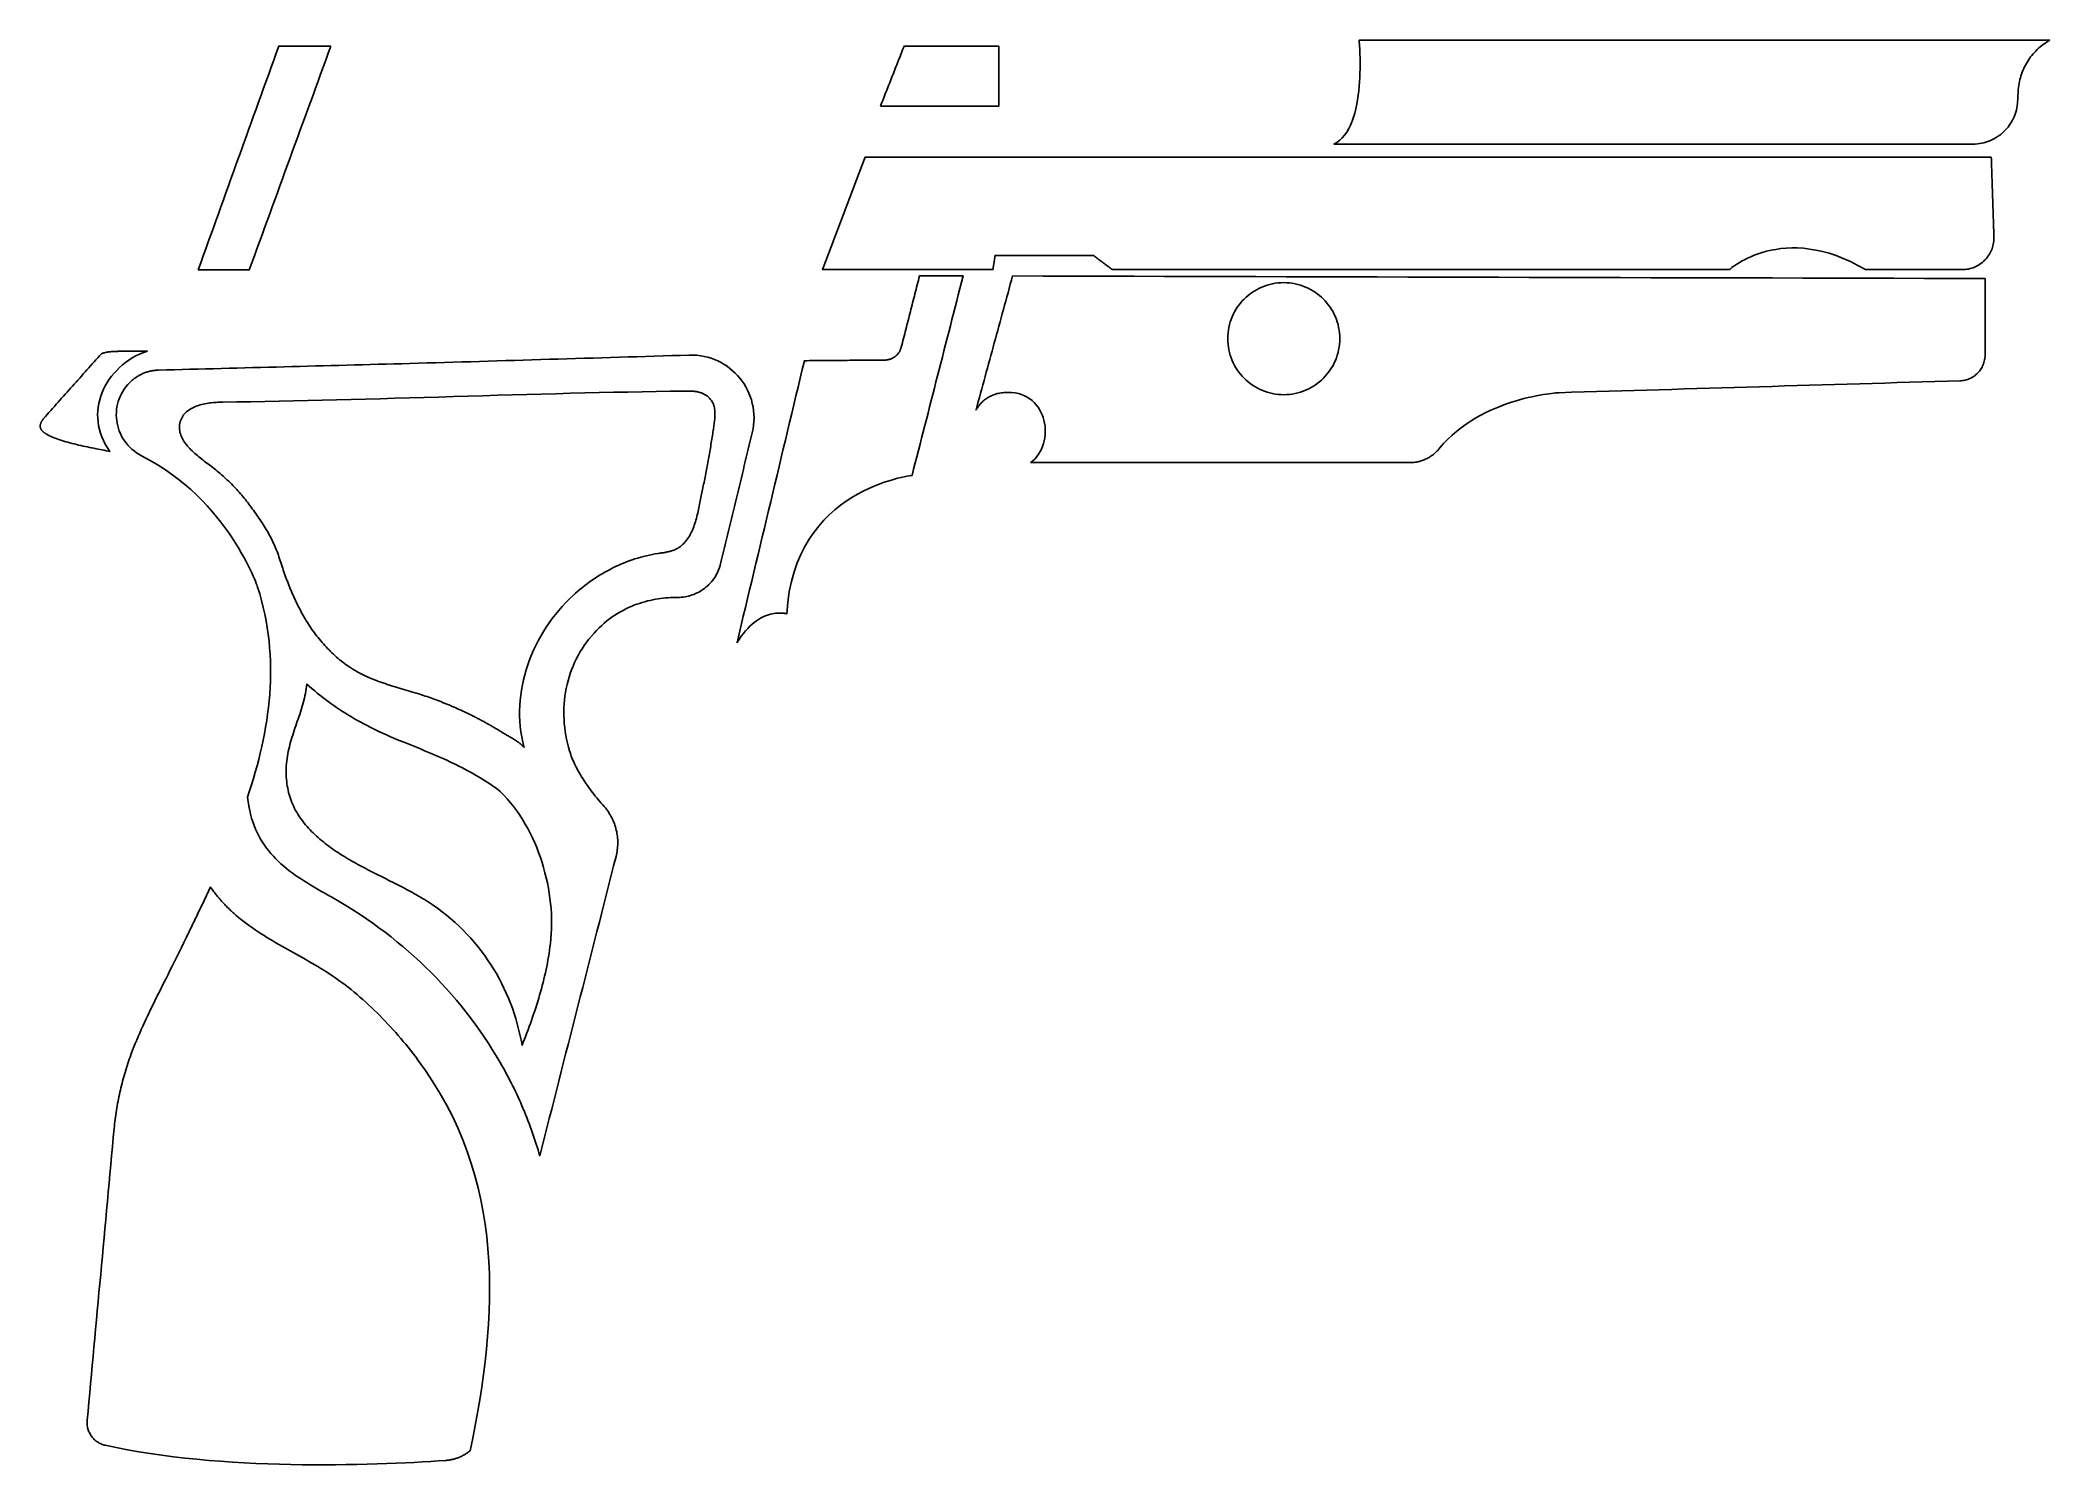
# Model space of a CAD drawing. Header units: metres. Extents: x 166 to 287, y -138 to -52.
import ezdxf

# ---------------------------------------------------------------- set-up
doc = ezdxf.new("R2010")
doc.units = ezdxf.units.M

msp = doc.modelspace()

# ---------------------------------------------------------------- linework, layer by layer
for points in [[(183.922162, -52.569872), (183.824118, -52.569872), (183.726074, -52.569872), (183.62803, -52.569872), (183.529986, -52.569872), (183.431942, -52.569872), (183.333898, -52.569872), (183.235854, -52.569872), (183.13781, -52.569872), (183.039766, -52.569872), (182.941722, -52.569872), (182.843678, -52.569872), (182.745634, -52.569872), (182.64759, -52.569872), (182.549546, -52.569872), (182.451502, -52.569872), (182.353458, -52.569872), (182.255414, -52.569872), (182.15737, -52.569872), (182.059326, -52.569872), (181.961282, -52.569872), (181.863238, -52.569872), (181.765194, -52.569872), (181.66715, -52.569872), (181.569106, -52.569872), (181.471062, -52.569872), (181.373018, -52.569872), (181.274974, -52.569872), (181.17693, -52.569872), (181.078886, -52.569872), (180.980842, -52.569872), (180.882798, -52.569872), (180.784754, -52.569872), (180.63337, -52.990496), (180.481986, -53.41112), (180.330602, -53.831744), (180.179218, -54.252368), (180.027834, -54.672992), (179.87645, -55.093616), (179.725066, -55.51424), (179.573682, -55.934864), (179.422298, -56.355488), (179.270914, -56.776112), (179.11953, -57.196736), (178.968146, -57.61736), (178.816762, -58.037984), (178.665378, -58.458608), (178.513994, -58.879232), (178.36261, -59.299856), (178.211226, -59.72048), (178.059842, -60.141104), (177.908458, -60.561728), (177.757074, -60.982352), (177.60569, -61.402976), (177.454306, -61.8236), (177.302922, -62.244224), (177.151538, -62.664848), (177.000154, -63.085472), (176.84877, -63.506096), (176.697386, -63.92672), (176.546002, -64.347344), (176.394618, -64.767968), (176.243234, -65.188592), (176.09185, -65.609216), (175.940466, -66.02984), (176.036478, -66.02984), (176.13249, -66.02984), (176.228502, -66.02984), (176.324514, -66.02984), (176.420526, -66.02984), (176.516538, -66.02984), (176.61255, -66.02984), (176.708562, -66.02984), (176.804574, -66.02984), (176.900586, -66.02984), (176.996598, -66.02984), (177.09261, -66.02984), (177.188622, -66.02984), (177.284634, -66.02984), (177.380646, -66.02984), (177.476658, -66.02984), (177.57267, -66.02984), (177.668682, -66.02984), (177.764694, -66.02984), (177.860706, -66.02984), (177.956718, -66.02984), (178.05273, -66.02984), (178.148742, -66.02984), (178.244754, -66.02984), (178.340766, -66.02984), (178.436778, -66.02984), (178.53279, -66.02984), (178.628802, -66.02984), (178.724814, -66.02984), (178.820826, -66.02984), (178.916838, -66.02984), (179.01285, -66.02984), (179.166266, -65.609216), (179.319682, -65.188592), (179.473098, -64.767968), (179.626514, -64.347344), (179.77993, -63.92672), (179.933346, -63.506096), (180.086762, -63.085472), (180.240178, -62.664848), (180.393594, -62.244224), (180.54701, -61.8236), (180.700426, -61.402976), (180.853842, -60.982352), (181.007258, -60.561728), (181.160674, -60.141104), (181.31409, -59.72048), (181.467506, -59.299856), (181.620922, -58.879232), (181.774338, -58.458608), (181.927754, -58.037984), (182.08117, -57.61736), (182.234586, -57.196736), (182.388002, -56.776112), (182.541418, -56.355488), (182.694834, -55.934864), (182.84825, -55.51424), (183.001666, -55.093616), (183.155082, -54.672992), (183.308498, -54.252368), (183.461914, -53.831744), (183.61533, -53.41112), (183.768746, -52.990496), (183.922162, -52.569872)], [(217.012774, -56.17972), (217.057224, -56.066944), (217.101674, -55.954168), (217.146124, -55.841392), (217.190574, -55.728616), (217.235024, -55.61584), (217.279474, -55.503064), (217.323924, -55.390288), (217.368374, -55.277512), (217.412824, -55.164736), (217.457274, -55.05196), (217.501724, -54.939184), (217.546174, -54.826408), (217.590624, -54.713632), (217.635074, -54.600856), (217.679524, -54.48808), (217.723974, -54.375304), (217.768424, -54.262528), (217.812874, -54.149752), (217.857324, -54.036976), (217.901774, -53.9242), (217.946224, -53.811424), (217.990674, -53.698648), (218.035124, -53.585872), (218.079574, -53.473096), (218.124024, -53.36032), (218.168474, -53.247544), (218.212924, -53.134768), (218.257374, -53.021992), (218.301824, -52.909216), (218.346274, -52.79644), (218.390724, -52.683664), (218.435174, -52.570888), (218.613228, -52.570888), (218.791282, -52.570888), (218.969336, -52.570888), (219.14739, -52.570888), (219.325444, -52.570888), (219.503498, -52.570888), (219.681552, -52.570888), (219.859606, -52.570888), (220.03766, -52.570888), (220.215714, -52.570888), (220.393768, -52.570888), (220.571822, -52.570888), (220.749876, -52.570888), (220.92793, -52.570888), (221.105984, -52.570888), (221.284038, -52.570888), (221.462092, -52.570888), (221.640146, -52.570888), (221.8182, -52.570888), (221.996254, -52.570888), (222.174308, -52.570888), (222.352362, -52.570888), (222.530416, -52.570888), (222.70847, -52.570888), (222.886524, -52.570888), (223.064578, -52.570888), (223.242632, -52.570888), (223.420686, -52.570888), (223.59874, -52.570888), (223.776794, -52.570888), (223.954848, -52.570888), (224.132902, -52.570888), (224.132902, -52.683664), (224.132902, -52.79644), (224.132902, -52.909216), (224.132902, -53.021992), (224.132902, -53.134768), (224.132902, -53.247544), (224.132902, -53.36032), (224.132902, -53.473096), (224.132902, -53.585872), (224.132902, -53.698648), (224.132902, -53.811424), (224.132902, -53.9242), (224.132902, -54.036976), (224.132902, -54.149752), (224.132902, -54.262528), (224.132902, -54.375304), (224.132902, -54.48808), (224.132902, -54.600856), (224.132902, -54.713632), (224.132902, -54.826408), (224.132902, -54.939184), (224.132902, -55.05196), (224.132902, -55.164736), (224.132902, -55.277512), (224.132902, -55.390288), (224.132902, -55.503064), (224.132902, -55.61584), (224.132902, -55.728616), (224.132902, -55.841392), (224.132902, -55.954168), (224.132902, -56.066944), (224.132902, -56.17972), (223.910144, -56.17972), (223.687386, -56.17972), (223.464628, -56.17972), (223.24187, -56.17972), (223.019112, -56.17972), (222.796354, -56.17972), (222.573596, -56.17972), (222.350838, -56.17972), (222.12808, -56.17972), (221.905322, -56.17972), (221.682564, -56.17972), (221.459806, -56.17972), (221.237048, -56.17972), (221.01429, -56.17972), (220.791532, -56.17972), (220.568774, -56.17972), (220.346016, -56.17972), (220.123258, -56.17972), (219.9005, -56.17972), (219.677742, -56.17972), (219.454984, -56.17972), (219.232226, -56.17972), (219.009468, -56.17972), (218.78671, -56.17972), (218.563952, -56.17972), (218.341194, -56.17972), (218.118436, -56.17972), (217.895678, -56.17972), (217.67292, -56.17972), (217.450162, -56.17972), (217.227404, -56.17972), (217.004646, -56.17972)], [(287.404556, -52.217828), (286.105346, -52.217828), (284.806136, -52.217828), (283.506926, -52.217828), (282.207716, -52.217828), (280.908506, -52.217828), (279.609296, -52.217828), (278.310086, -52.217828), (277.010876, -52.217828), (275.711666, -52.217828), (274.412456, -52.217828), (273.113246, -52.217828), (271.814036, -52.217828), (270.514826, -52.217828), (269.215616, -52.217828), (267.916406, -52.217828), (266.617196, -52.217828), (265.317986, -52.217828), (264.018776, -52.217828), (262.719566, -52.217828), (261.420356, -52.217828), (260.121146, -52.217828), (258.821936, -52.217828), (257.522726, -52.217828), (256.223516, -52.217828), (254.924306, -52.217828), (253.625096, -52.217828), (252.325886, -52.217828), (251.026676, -52.217828), (249.727466, -52.217828), (248.428256, -52.217828), (247.129046, -52.217828), (245.829836, -52.217828), (245.831106, -52.233068), (245.834916, -52.277518), (245.840504, -52.349654), (245.847362, -52.447444), (245.854982, -52.56911), (245.862856, -52.713128), (245.870476, -52.877466), (245.87708, -53.0606), (245.88216, -53.260752), (245.885208, -53.47589), (245.885716, -53.70449), (245.882922, -53.944774), (245.876572, -54.19471), (245.865904, -54.452774), (245.85041, -54.717188), (245.829582, -54.986174), (245.802658, -55.257954), (245.769384, -55.53075), (245.728998, -55.802784), (245.680992, -56.072278), (245.624858, -56.337454), (245.560088, -56.596788), (245.48592, -56.848248), (245.401846, -57.090056), (245.307612, -57.320434), (245.202456, -57.537858), (245.085616, -57.740296), (244.956838, -57.92597), (244.81536, -58.093356), (244.660674, -58.240422), (244.492272, -58.365644), (244.309646, -58.467244), (245.512082, -58.467244), (246.714518, -58.467244), (247.916954, -58.467244), (249.11939, -58.467244), (250.321826, -58.467244), (251.524262, -58.467244), (252.726698, -58.467244), (253.929134, -58.467244), (255.13157, -58.467244), (256.334006, -58.467244), (257.536442, -58.467244), (258.738878, -58.467244), (259.941314, -58.467244), (261.14375, -58.467244), (262.346186, -58.467244), (263.548622, -58.467244), (264.751058, -58.467244), (265.953494, -58.467244), (267.15593, -58.467244), (268.358366, -58.467244), (269.560802, -58.467244), (270.763238, -58.467244), (271.965674, -58.467244), (273.16811, -58.467244), (274.370546, -58.467244), (275.572982, -58.467244), (276.775418, -58.467244), (277.977854, -58.467244), (279.18029, -58.467244), (280.382726, -58.467244), (281.585162, -58.467244), (282.787598, -58.467244), (282.921456, -58.463434), (283.053536, -58.45302), (283.183838, -58.43651), (283.312108, -58.413904), (283.438346, -58.385202), (283.562298, -58.350658), (283.683964, -58.310526), (283.802836, -58.264806), (283.919168, -58.213752), (284.032452, -58.157364), (284.142688, -58.095896), (284.249622, -58.029602), (284.353254, -57.958482), (284.45333, -57.88279), (284.54985, -57.802526), (284.642306, -57.717944), (284.730952, -57.629298), (284.81528, -57.536588), (284.89529, -57.439814), (284.970982, -57.339484), (285.041848, -57.235598), (285.108142, -57.128156), (285.169356, -57.017412), (285.22549, -56.90362), (285.27629, -56.78678), (285.321756, -56.667146), (285.361634, -56.544718), (285.395924, -56.41975), (285.424118, -56.292496), (285.44647, -56.162956), (285.462472, -56.031384), (285.472124, -55.89778), (285.47314, -55.878984), (285.474156, -55.860188), (285.475172, -55.841392), (285.476188, -55.822596), (285.477204, -55.8038), (285.47822, -55.785004), (285.479236, -55.766208), (285.480252, -55.747412), (285.481268, -55.728616), (285.482284, -55.70982), (285.4833, -55.691024), (285.484316, -55.672228), (285.485332, -55.653432), (285.486348, -55.634636), (285.487364, -55.61584), (285.48838, -55.597044), (285.489396, -55.578248), (285.490412, -55.559452), (285.491428, -55.540656), (285.492444, -55.52186), (285.49346, -55.503064), (285.494476, -55.484268), (285.495492, -55.465472), (285.496508, -55.446676), (285.497524, -55.42788), (285.49854, -55.409084), (285.499556, -55.390288), (285.500572, -55.371492), (285.501588, -55.352696), (285.502604, -55.3339), (285.50362, -55.315104), (285.504636, -55.296308), (285.51251, -55.176166), (285.524194, -55.056786), (285.539434, -54.938168), (285.558484, -54.820566), (285.58109, -54.70398), (285.607506, -54.58841), (285.637478, -54.47411), (285.671006, -54.36108), (285.707836, -54.24932), (285.748222, -54.13883), (285.79191, -54.029864), (285.8389, -53.922422), (285.889192, -53.816758), (285.942786, -53.712618), (285.999682, -53.610256), (286.059626, -53.509926), (286.122618, -53.411374), (286.188658, -53.314854), (286.257746, -53.220366), (286.329882, -53.128164), (286.404812, -53.037994), (286.48279, -52.95011), (286.563562, -52.864766), (286.647128, -52.781708), (286.733488, -52.70119), (286.822388, -52.623466), (286.914082, -52.548282), (287.008316, -52.475892), (287.10509, -52.406296), (287.204404, -52.339494), (287.306004, -52.27574), (287.410144, -52.215034)], [(283.887926, -59.245246), (282.026614, -59.245246), (280.165302, -59.245246), (278.30399, -59.245246), (276.442678, -59.245246), (274.581366, -59.245246), (272.720054, -59.245246), (270.858742, -59.245246), (268.99743, -59.245246), (267.136118, -59.245246), (265.274806, -59.245246), (263.413494, -59.245246), (261.552182, -59.245246), (259.69087, -59.245246), (257.829558, -59.245246), (255.968246, -59.245246), (254.106934, -59.245246), (252.245622, -59.245246), (250.38431, -59.245246), (248.522998, -59.245246), (246.661686, -59.245246), (244.800374, -59.245246), (242.939062, -59.245246), (241.07775, -59.245246), (239.216438, -59.245246), (237.355126, -59.245246), (235.493814, -59.245246), (233.632502, -59.245246), (231.77119, -59.245246), (229.909878, -59.245246), (228.048566, -59.245246), (226.187254, -59.245246), (224.325942, -59.245246), (224.06864, -59.245246), (223.811338, -59.245246), (223.554036, -59.245246), (223.296734, -59.245246), (223.039432, -59.245246), (222.78213, -59.245246), (222.524828, -59.245246), (222.267526, -59.245246), (222.010224, -59.245246), (221.752922, -59.245246), (221.49562, -59.245246), (221.238318, -59.245246), (220.981016, -59.245246), (220.723714, -59.245246), (220.466412, -59.245246), (220.20911, -59.245246), (219.951808, -59.245246), (219.694506, -59.245246), (219.437204, -59.245246), (219.179902, -59.245246), (218.9226, -59.245246), (218.665298, -59.245246), (218.407996, -59.245246), (218.150694, -59.245246), (217.893392, -59.245246), (217.63609, -59.245246), (217.378788, -59.245246), (217.121486, -59.245246), (216.864184, -59.245246), (216.606882, -59.245246), (216.34958, -59.245246), (216.092278, -59.245246), (216.012014, -59.457082), (215.93175, -59.668918), (215.851486, -59.880754), (215.771222, -60.09259), (215.690958, -60.304426), (215.610694, -60.516262), (215.53043, -60.728098), (215.450166, -60.939934), (215.369902, -61.15177), (215.289638, -61.363606), (215.209374, -61.575442), (215.12911, -61.787278), (215.048846, -61.999114), (214.968582, -62.21095), (214.888318, -62.422786), (214.808054, -62.634622), (214.72779, -62.846458), (214.647526, -63.058294), (214.567262, -63.27013), (214.486998, -63.481966), (214.406734, -63.693802), (214.32647, -63.905638), (214.246206, -64.117474), (214.165942, -64.32931), (214.085678, -64.541146), (214.005414, -64.752982), (213.92515, -64.964818), (213.844886, -65.176654), (213.764622, -65.38849), (213.684358, -65.600326), (213.604094, -65.812162), (213.52383, -66.023998), (213.844378, -66.023998), (214.164926, -66.023998), (214.485474, -66.023998), (214.806022, -66.023998), (215.12657, -66.023998), (215.447118, -66.023998), (215.767666, -66.023998), (216.088214, -66.023998), (216.408762, -66.023998), (216.72931, -66.023998), (217.049858, -66.023998), (217.370406, -66.023998), (217.690954, -66.023998), (218.011502, -66.023998), (218.33205, -66.023998), (218.652598, -66.023998), (218.973146, -66.023998), (219.293694, -66.023998), (219.614242, -66.023998), (219.93479, -66.023998), (220.255338, -66.023998), (220.575886, -66.023998), (220.896434, -66.023998), (221.216982, -66.023998), (221.53753, -66.023998), (221.858078, -66.023998), (222.178626, -66.023998), (222.499174, -66.023998), (222.819722, -66.023998), (223.14027, -66.023998), (223.460818, -66.023998), (223.781366, -66.023998), (223.78543, -65.997328), (223.789494, -65.970658), (223.793558, -65.943988), (223.797622, -65.917318), (223.801686, -65.890648), (223.80575, -65.863978), (223.809814, -65.837308), (223.813878, -65.810638), (223.817942, -65.783968), (223.822006, -65.757298), (223.82607, -65.730628), (223.830134, -65.703958), (223.834198, -65.677288), (223.838262, -65.650618), (223.842326, -65.623948), (223.84639, -65.597278), (223.850454, -65.570608), (223.854518, -65.543938), (223.858582, -65.517268), (223.862646, -65.490598), (223.86671, -65.463928), (223.870774, -65.437258), (223.874838, -65.410588), (223.878902, -65.383918), (223.882966, -65.357248), (223.88703, -65.330578), (223.891094, -65.303908), (223.895158, -65.277238), (223.899222, -65.250568), (223.903286, -65.223898), (223.90735, -65.197228), (223.911414, -65.170558), (224.09658, -65.170558), (224.281746, -65.170558), (224.466912, -65.170558), (224.652078, -65.170558), (224.837244, -65.170558), (225.02241, -65.170558), (225.207576, -65.170558), (225.392742, -65.170558), (225.577908, -65.170558), (225.763074, -65.170558), (225.94824, -65.170558), (226.133406, -65.170558), (226.318572, -65.170558), (226.503738, -65.170558), (226.688904, -65.170558), (226.87407, -65.170558), (227.059236, -65.170558), (227.244402, -65.170558), (227.429568, -65.170558), (227.614734, -65.170558), (227.7999, -65.170558), (227.985066, -65.170558), (228.170232, -65.170558), (228.355398, -65.170558), (228.540564, -65.170558), (228.72573, -65.170558), (228.910896, -65.170558), (229.096062, -65.170558), (229.281228, -65.170558), (229.466394, -65.170558), (229.65156, -65.170558), (229.836726, -65.170558), (229.872286, -65.197228), (229.907846, -65.223898), (229.943406, -65.250568), (229.978966, -65.277238), (230.014526, -65.303908), (230.050086, -65.330578), (230.085646, -65.357248), (230.121206, -65.383918), (230.156766, -65.410588), (230.192326, -65.437258), (230.227886, -65.463928), (230.263446, -65.490598), (230.299006, -65.517268), (230.334566, -65.543938), (230.370126, -65.570608), (230.405686, -65.597278), (230.441246, -65.623948), (230.476806, -65.650618), (230.512366, -65.677288), (230.547926, -65.703958), (230.583486, -65.730628), (230.619046, -65.757298), (230.654606, -65.783968), (230.690166, -65.810638), (230.725726, -65.837308), (230.761286, -65.863978), (230.796846, -65.890648), (230.832406, -65.917318), (230.867966, -65.943988), (230.903526, -65.970658), (230.939086, -65.997328), (230.974646, -66.023998), (232.135426, -66.023998), (233.296206, -66.023998), (234.456986, -66.023998), (235.617766, -66.023998), (236.778546, -66.023998), (237.939326, -66.023998), (239.100106, -66.023998), (240.260886, -66.023998), (241.421666, -66.023998), (242.582446, -66.023998), (243.743226, -66.023998), (244.904006, -66.023998), (246.064786, -66.023998), (247.225566, -66.023998), (248.386346, -66.023998), (249.547126, -66.023998), (250.707906, -66.023998), (251.868686, -66.023998), (253.029466, -66.023998), (254.190246, -66.023998), (255.351026, -66.023998), (256.511806, -66.023998), (257.672586, -66.023998), (258.833366, -66.023998), (259.994146, -66.023998), (261.154926, -66.023998), (262.315706, -66.023998), (263.476486, -66.023998), (264.637266, -66.023998), (265.798046, -66.023998), (266.958826, -66.023998), (268.119606, -66.023998), (268.129004, -66.015616), (268.156944, -65.99174), (268.203426, -65.95364), (268.267942, -65.903348), (268.350238, -65.842134), (268.450314, -65.771776), (268.567662, -65.693798), (268.702028, -65.609978), (268.852904, -65.52184), (269.02029, -65.430908), (269.203932, -65.33896), (269.403576, -65.24752), (269.618968, -65.158366), (269.8496, -65.073022), (270.095472, -64.993012), (270.356076, -64.91986), (270.631158, -64.855344), (270.920718, -64.801242), (271.224248, -64.758824), (271.541494, -64.729868), (271.872202, -64.716152), (272.216118, -64.7192), (272.572988, -64.740536), (272.942558, -64.781684), (273.32432, -64.844422), (273.718274, -64.930528), (274.124166, -65.041272), (274.541488, -65.178432), (274.97024, -65.343786), (275.409914, -65.538604), (275.860256, -65.764918), (276.321266, -66.023998), (276.502876, -66.023998), (276.684486, -66.023998), (276.866096, -66.023998), (277.047706, -66.023998), (277.229316, -66.023998), (277.410926, -66.023998), (277.592536, -66.023998), (277.774146, -66.023998), (277.955756, -66.023998), (278.137366, -66.023998), (278.318976, -66.023998), (278.500586, -66.023998), (278.682196, -66.023998), (278.863806, -66.023998), (279.045416, -66.023998), (279.227026, -66.023998), (279.408636, -66.023998), (279.590246, -66.023998), (279.771856, -66.023998), (279.953466, -66.023998), (280.135076, -66.023998), (280.316686, -66.023998), (280.498296, -66.023998), (280.679906, -66.023998), (280.861516, -66.023998), (281.043126, -66.023998), (281.224736, -66.023998), (281.406346, -66.023998), (281.587956, -66.023998), (281.769566, -66.023998), (281.951176, -66.023998), (282.132786, -66.023998), (282.231338, -66.021458), (282.32862, -66.014092), (282.424378, -66.0019), (282.518612, -65.985136), (282.611322, -65.9638), (282.702254, -65.937892), (282.791154, -65.907666), (282.878276, -65.873376), (282.963112, -65.835022), (283.045662, -65.792604), (283.125926, -65.746376), (283.20365, -65.696592), (283.278834, -65.643252), (283.351224, -65.586356), (283.42082, -65.526158), (283.487368, -65.462658), (283.550868, -65.39611), (283.611066, -65.326514), (283.667962, -65.254124), (283.721302, -65.17894), (283.771086, -65.101216), (283.817314, -65.020952), (283.859732, -64.938402), (283.898086, -64.853566), (283.932376, -64.766444), (283.962602, -64.677544), (283.98851, -64.586612), (284.009846, -64.493902), (284.02661, -64.399668), (284.038802, -64.30391), (284.046168, -64.206628), (284.048708, -64.108076), (284.043882, -63.956184), (284.038802, -63.804292), (284.033976, -63.6524), (284.028896, -63.500508), (284.02407, -63.348616), (284.01899, -63.196724), (284.01391, -63.044832), (284.009084, -62.89294), (284.004004, -62.741048), (283.999178, -62.589156), (283.994098, -62.437264), (283.989272, -62.285372), (283.984192, -62.13348), (283.979112, -61.981588), (283.974286, -61.829696), (283.969206, -61.677804), (283.96438, -61.525912), (283.9593, -61.37402), (283.954474, -61.222128), (283.949394, -61.070236), (283.944314, -60.918344), (283.939488, -60.766452), (283.934408, -60.61456), (283.929582, -60.462668), (283.924502, -60.310776), (283.919422, -60.158884), (283.914596, -60.006992), (283.909516, -59.8551), (283.90469, -59.703208), (283.89961, -59.551316), (283.894784, -59.399424), (283.889704, -59.247532)], [(208.37398, -88.474296), (208.500726, -87.943944), (208.627472, -87.413592), (208.754218, -86.88324), (208.880964, -86.352888), (209.00771, -85.822536), (209.134456, -85.292184), (209.261202, -84.761832), (209.387948, -84.23148), (209.514694, -83.701128), (209.64144, -83.170776), (209.768186, -82.640424), (209.894932, -82.110072), (210.021678, -81.57972), (210.148424, -81.049368), (210.27517, -80.519016), (210.401916, -79.988664), (210.528662, -79.458312), (210.655408, -78.92796), (210.782154, -78.397608), (210.9089, -77.867256), (211.035646, -77.336904), (211.162392, -76.806552), (211.289138, -76.2762), (211.415884, -75.745848), (211.54263, -75.215496), (211.669376, -74.685144), (211.796122, -74.154792), (211.922868, -73.62444), (212.049614, -73.094088), (212.17636, -72.563736), (212.303106, -72.033384), (212.429852, -71.503032), (212.58149, -71.501762), (212.733128, -71.500492), (212.884766, -71.499222), (213.036404, -71.497952), (213.188042, -71.496682), (213.33968, -71.495412), (213.491318, -71.494142), (213.642956, -71.492872), (213.794594, -71.491602), (213.946232, -71.490332), (214.09787, -71.489062), (214.249508, -71.487792), (214.401146, -71.486522), (214.552784, -71.485252), (214.704422, -71.483982), (214.85606, -71.482712), (215.007698, -71.481442), (215.159336, -71.480172), (215.310974, -71.478902), (215.462612, -71.477632), (215.61425, -71.476362), (215.765888, -71.475092), (215.917526, -71.473822), (216.069164, -71.472552), (216.220802, -71.471282), (216.37244, -71.470012), (216.524078, -71.468742), (216.675716, -71.467472), (216.827354, -71.466202), (216.978992, -71.464932), (217.13063, -71.463662), (217.282268, -71.462392), (217.325448, -71.461122), (217.368374, -71.458074), (217.410792, -71.453248), (217.452702, -71.446644), (217.494104, -71.438516), (217.534998, -71.42861), (217.57513, -71.41718), (217.614754, -71.403972), (217.653616, -71.38924), (217.691716, -71.372984), (217.729054, -71.355204), (217.76563, -71.336154), (217.801444, -71.31558), (217.836242, -71.293482), (217.870024, -71.270114), (217.903044, -71.245476), (217.935048, -71.219568), (217.965782, -71.19239), (217.9955, -71.163942), (218.024202, -71.134224), (218.051634, -71.103236), (218.077796, -71.071232), (218.102688, -71.038212), (218.12631, -71.003922), (218.148662, -70.968616), (218.16949, -70.932294), (218.188794, -70.894956), (218.206828, -70.856856), (218.223338, -70.81774), (218.238324, -70.777862), (218.251532, -70.736968), (218.263216, -70.695312), (218.297506, -70.5612), (218.331796, -70.427088), (218.366086, -70.292976), (218.400376, -70.158864), (218.434666, -70.024752), (218.468956, -69.89064), (218.503246, -69.756528), (218.537536, -69.622416), (218.571826, -69.488304), (218.606116, -69.354192), (218.640406, -69.22008), (218.674696, -69.085968), (218.708986, -68.951856), (218.743276, -68.817744), (218.777566, -68.683632), (218.811856, -68.54952), (218.846146, -68.415408), (218.880436, -68.281296), (218.914726, -68.147184), (218.949016, -68.013072), (218.983306, -67.87896), (219.017596, -67.744848), (219.051886, -67.610736), (219.086176, -67.476624), (219.120466, -67.342512), (219.154756, -67.2084), (219.189046, -67.074288), (219.223336, -66.940176), (219.257626, -66.806064), (219.291916, -66.671952), (219.326206, -66.53784), (219.360496, -66.403728), (219.442538, -66.403728), (219.52458, -66.403728), (219.606622, -66.403728), (219.688664, -66.403728), (219.770706, -66.403728), (219.852748, -66.403728), (219.93479, -66.403728), (220.016832, -66.403728), (220.098874, -66.403728), (220.180916, -66.403728), (220.262958, -66.403728), (220.345, -66.403728), (220.427042, -66.403728), (220.509084, -66.403728), (220.591126, -66.403728), (220.673168, -66.403728), (220.75521, -66.403728), (220.837252, -66.403728), (220.919294, -66.403728), (221.001336, -66.403728), (221.083378, -66.403728), (221.16542, -66.403728), (221.247462, -66.403728), (221.329504, -66.403728), (221.411546, -66.403728), (221.493588, -66.403728), (221.57563, -66.403728), (221.657672, -66.403728), (221.739714, -66.403728), (221.821756, -66.403728), (221.903798, -66.403728), (221.98584, -66.403728), (221.889828, -66.778886), (221.793816, -67.154044), (221.697804, -67.529202), (221.601792, -67.90436), (221.50578, -68.279518), (221.409768, -68.654676), (221.313756, -69.029834), (221.217744, -69.404992), (221.121732, -69.78015), (221.02572, -70.155308), (220.929708, -70.530466), (220.833696, -70.905624), (220.737684, -71.280782), (220.641672, -71.65594), (220.54566, -72.031098), (220.449648, -72.406256), (220.353636, -72.781414), (220.257624, -73.156572), (220.161612, -73.53173), (220.0656, -73.906888), (219.969588, -74.282046), (219.873576, -74.657204), (219.777564, -75.032362), (219.681552, -75.40752), (219.58554, -75.782678), (219.489528, -76.157836), (219.393516, -76.532994), (219.297504, -76.908152), (219.201492, -77.28331), (219.10548, -77.658468), (219.009468, -78.033626), (218.913456, -78.408784), (218.892882, -78.41107), (218.832938, -78.418944), (218.736164, -78.433676), (218.6051, -78.456028), (218.442286, -78.48727), (218.250262, -78.528672), (218.031822, -78.580996), (217.789252, -78.645512), (217.525092, -78.72349), (217.241882, -78.815692), (216.942416, -78.923642), (216.62898, -79.048102), (216.304114, -79.190342), (215.970612, -79.351378), (215.631014, -79.53248), (215.287606, -79.734664), (214.943182, -79.958946), (214.600028, -80.206596), (214.260938, -80.47863), (213.928452, -80.776064), (213.60511, -81.100168), (213.293198, -81.451958), (212.99551, -81.83245), (212.714586, -82.242914), (212.452966, -82.684366), (212.21319, -83.158076), (211.997798, -83.66506), (211.80933, -84.206334), (211.65058, -84.783168), (211.523834, -85.396324), (211.431632, -86.047326), (211.376514, -86.73719), (211.371688, -86.73592), (211.357718, -86.73211), (211.334604, -86.726522), (211.303108, -86.719918), (211.26323, -86.712552), (211.215478, -86.705186), (211.16036, -86.698582), (211.097876, -86.693248), (211.028534, -86.689692), (210.952842, -86.688422), (210.871054, -86.6902), (210.783424, -86.695534), (210.69046, -86.705186), (210.592416, -86.719664), (210.4898, -86.739476), (210.382866, -86.76513), (210.271868, -86.797388), (210.157314, -86.837012), (210.039458, -86.884256), (209.918554, -86.939882), (209.79511, -87.004652), (209.66938, -87.07882), (209.541872, -87.163148), (209.41284, -87.258398), (209.282538, -87.364824), (209.151474, -87.483442), (209.019902, -87.614506), (208.88833, -87.758778), (208.757012, -87.916766), (208.626202, -88.088978), (208.496408, -88.276176), (208.367884, -88.478868)], [(224.965514, -66.401188), (224.89668, -66.653156), (224.827846, -66.905124), (224.759012, -67.157092), (224.690178, -67.40906), (224.621344, -67.661028), (224.55251, -67.912996), (224.483676, -68.164964), (224.414842, -68.416932), (224.346008, -68.6689), (224.277174, -68.920868), (224.20834, -69.172836), (224.139506, -69.424804), (224.070672, -69.676772), (224.001838, -69.92874), (223.933004, -70.180708), (223.86417, -70.432676), (223.795336, -70.684644), (223.726502, -70.936612), (223.657668, -71.18858), (223.588834, -71.440548), (223.52, -71.692516), (223.451166, -71.944484), (223.382332, -72.196452), (223.313498, -72.44842), (223.244664, -72.700388), (223.17583, -72.952356), (223.106996, -73.204324), (223.038162, -73.456292), (222.969328, -73.70826), (222.900494, -73.960228), (222.83166, -74.212196), (222.762826, -74.464164), (222.796862, -74.407268), (222.832676, -74.351388), (222.870268, -74.296524), (222.909384, -74.24293), (222.950278, -74.190352), (222.992696, -74.139044), (223.036892, -74.089006), (223.082612, -74.040492), (223.13011, -73.993248), (223.179132, -73.947528), (223.229932, -73.903332), (223.28251, -73.86066), (223.336612, -73.819512), (223.392492, -73.780142), (223.449896, -73.742296), (223.509078, -73.706228), (223.569784, -73.671938), (223.632268, -73.639426), (223.69653, -73.608946), (223.762316, -73.580498), (223.82988, -73.553828), (223.898968, -73.52919), (223.969834, -73.506838), (224.042224, -73.486518), (224.116392, -73.468484), (224.192338, -73.452736), (224.269808, -73.439274), (224.349056, -73.428098), (224.429828, -73.419208), (224.512378, -73.412858), (224.596452, -73.409048), (224.682304, -73.407778), (224.905316, -73.416668), (225.116644, -73.442576), (225.316288, -73.48474), (225.504502, -73.542144), (225.681032, -73.614026), (225.845878, -73.69937), (225.99904, -73.79716), (226.140518, -73.906634), (226.270566, -74.026776), (226.38893, -74.15657), (226.49561, -74.295254), (226.590606, -74.442066), (226.674172, -74.595736), (226.746054, -74.755756), (226.806252, -74.920856), (226.85502, -75.090274), (226.892104, -75.262994), (226.917504, -75.438254), (226.93122, -75.615038), (226.933506, -75.792584), (226.924108, -75.969876), (226.903026, -76.145898), (226.870514, -76.319888), (226.826318, -76.49083), (226.770438, -76.657708), (226.703128, -76.81976), (226.624134, -76.97597), (226.533456, -77.125576), (226.431348, -77.267562), (226.317556, -77.401166), (226.19208, -77.525372), (226.055174, -77.639164), (226.768152, -77.639164), (227.48113, -77.639164), (228.194108, -77.639164), (228.907086, -77.639164), (229.620064, -77.639164), (230.333042, -77.639164), (231.04602, -77.639164), (231.758998, -77.639164), (232.471976, -77.639164), (233.184954, -77.639164), (233.897932, -77.639164), (234.61091, -77.639164), (235.323888, -77.639164), (236.036866, -77.639164), (236.749844, -77.639164), (237.462822, -77.639164), (238.1758, -77.639164), (238.888778, -77.639164), (239.601756, -77.639164), (240.314734, -77.639164), (241.027712, -77.639164), (241.74069, -77.639164), (242.453668, -77.639164), (243.166646, -77.639164), (243.879624, -77.639164), (244.592602, -77.639164), (245.30558, -77.639164), (246.018558, -77.639164), (246.731536, -77.639164), (247.444514, -77.639164), (248.157492, -77.639164), (248.87047, -77.639164), (248.936002, -77.638148), (249.00128, -77.635354), (249.066304, -77.630782), (249.13082, -77.624432), (249.195082, -77.61605), (249.258836, -77.60589), (249.322336, -77.594206), (249.385328, -77.580744), (249.447812, -77.565504), (249.509788, -77.548486), (249.571256, -77.52969), (249.631962, -77.50937), (249.69216, -77.487272), (249.751596, -77.46365), (249.81027, -77.43825), (249.868436, -77.411326), (249.92584, -77.382878), (249.982228, -77.352906), (250.037854, -77.321156), (250.092718, -77.287882), (250.146566, -77.253084), (250.199652, -77.216762), (250.251722, -77.17917), (250.302776, -77.140054), (250.352814, -77.099414), (250.401836, -77.05725), (250.449842, -77.013816), (250.496578, -76.968858), (250.542298, -76.92263), (250.586748, -76.874878), (250.629928, -76.825856), (250.671838, -76.775564), (250.914154, -76.492608), (251.1679, -76.225908), (251.431806, -75.97521), (251.704602, -75.739752), (251.985018, -75.51928), (252.271784, -75.313032), (252.56363, -75.120754), (252.859286, -74.941938), (253.157482, -74.776076), (253.457202, -74.62266), (253.756922, -74.481182), (254.055626, -74.351134), (254.35179, -74.232262), (254.644398, -74.123804), (254.93218, -74.025506), (255.213866, -73.93686), (255.488186, -73.857104), (255.75387, -73.785984), (256.009648, -73.722992), (256.25425, -73.667874), (256.486406, -73.619868), (256.7051, -73.578466), (256.908808, -73.543414), (257.09626, -73.51395), (257.26644, -73.48982), (257.418078, -73.470516), (257.54965, -73.45553), (257.66014, -73.444354), (257.748278, -73.43648), (257.812794, -73.4314), (257.852418, -73.428606), (257.86588, -73.427844), (258.620006, -73.405492), (259.374132, -73.38314), (260.128258, -73.360788), (260.882384, -73.338436), (261.63651, -73.316084), (262.390636, -73.293732), (263.144762, -73.27138), (263.898888, -73.249028), (264.653014, -73.226676), (265.40714, -73.204324), (266.161266, -73.181972), (266.915392, -73.15962), (267.669518, -73.137268), (268.423644, -73.114916), (269.17777, -73.092564), (269.931896, -73.070212), (270.686022, -73.04786), (271.440148, -73.025508), (272.194274, -73.003156), (272.9484, -72.980804), (273.702526, -72.958452), (274.456652, -72.9361), (275.210778, -72.913748), (275.964904, -72.891396), (276.71903, -72.869044), (277.473156, -72.846692), (278.227282, -72.82434), (278.981408, -72.801988), (279.735534, -72.779636), (280.48966, -72.757284), (281.243786, -72.734932), (281.997912, -72.71258), (282.076398, -72.708262), (282.153868, -72.700134), (282.230068, -72.68845), (282.304998, -72.672956), (282.378658, -72.653906), (282.450794, -72.631554), (282.521406, -72.6059), (282.59024, -72.576944), (282.65755, -72.54494), (282.722828, -72.509634), (282.786328, -72.471534), (282.847796, -72.43064), (282.907232, -72.386952), (282.964382, -72.34047), (283.019246, -72.291448), (283.07157, -72.239886), (283.121608, -72.186038), (283.169106, -72.129904), (283.21381, -72.071484), (283.25572, -72.010778), (283.294836, -71.94804), (283.331158, -71.883524), (283.364432, -71.81723), (283.394658, -71.749158), (283.421582, -71.679308), (283.445204, -71.607934), (283.465524, -71.535036), (283.482288, -71.460868), (283.495496, -71.38543), (283.504894, -71.308722), (283.510736, -71.230998), (283.512768, -71.152258), (283.512768, -71.008748), (283.512768, -70.865238), (283.512768, -70.721728), (283.512768, -70.578218), (283.512768, -70.434708), (283.512768, -70.291198), (283.512768, -70.147688), (283.512768, -70.004178), (283.512768, -69.860668), (283.512768, -69.717158), (283.512768, -69.573648), (283.512768, -69.430138), (283.512768, -69.286628), (283.512768, -69.143118), (283.512768, -68.999608), (283.512768, -68.856098), (283.512768, -68.712588), (283.512768, -68.569078), (283.512768, -68.425568), (283.512768, -68.282058), (283.512768, -68.138548), (283.512768, -67.995038), (283.512768, -67.851528), (283.512768, -67.708018), (283.512768, -67.564508), (283.512768, -67.420998), (283.512768, -67.277488), (283.512768, -67.133978), (283.512768, -66.990468), (283.512768, -66.846958), (283.512768, -66.703448), (283.512768, -66.559938), (281.683206, -66.555112), (279.853644, -66.550286), (278.024082, -66.54546), (276.19452, -66.54038), (274.364958, -66.535554), (272.535396, -66.530728), (270.705834, -66.525902), (268.876272, -66.520822), (267.04671, -66.515996), (265.217148, -66.51117), (263.387586, -66.506344), (261.558024, -66.501264), (259.728462, -66.496438), (257.8989, -66.491612), (256.069338, -66.486786), (254.239776, -66.481706), (252.410214, -66.47688), (250.580652, -66.472054), (248.75109, -66.467228), (246.921528, -66.462148), (245.091966, -66.457322), (243.262404, -66.452496), (241.432842, -66.44767), (239.60328, -66.44259), (237.773718, -66.437764), (235.944156, -66.432938), (234.114594, -66.428112), (232.285032, -66.423032), (230.45547, -66.418206), (228.625908, -66.41338), (226.796346, -66.408554), (224.966784, -66.403474)], [(244.662706, -70.175628), (244.658388, -70.34911), (244.645434, -70.520306), (244.624098, -70.688962), (244.59438, -70.855078), (244.556788, -71.018146), (244.511322, -71.178166), (244.458236, -71.334884), (244.397784, -71.488046), (244.33022, -71.637398), (244.255798, -71.782686), (244.174518, -71.92391), (244.086888, -72.060816), (243.992908, -72.19315), (243.892832, -72.320658), (243.786914, -72.443086), (243.675154, -72.56018), (243.55806, -72.67194), (243.435632, -72.777858), (243.308124, -72.877934), (243.17579, -72.971914), (243.038884, -73.059544), (242.89766, -73.140824), (242.752118, -73.215246), (242.602766, -73.28281), (242.449604, -73.343262), (242.292886, -73.396348), (242.132866, -73.441814), (241.969798, -73.479406), (241.803682, -73.509124), (241.635026, -73.53046), (241.46383, -73.543414), (241.290348, -73.547732), (241.116866, -73.543414), (240.94567, -73.53046), (240.777014, -73.509124), (240.610898, -73.479406), (240.44783, -73.441814), (240.28781, -73.396348), (240.131092, -73.343262), (239.97793, -73.28281), (239.828578, -73.215246), (239.683036, -73.140824), (239.541812, -73.059544), (239.404906, -72.971914), (239.272572, -72.877934), (239.145064, -72.777858), (239.022636, -72.67194), (238.905542, -72.56018), (238.793782, -72.443086), (238.687864, -72.320658), (238.587788, -72.19315), (238.493808, -72.060816), (238.406178, -71.92391), (238.324898, -71.782686), (238.250476, -71.637398), (238.182912, -71.488046), (238.12246, -71.334884), (238.069374, -71.178166), (238.023908, -71.018146), (237.986316, -70.855078), (237.956598, -70.688962), (237.935262, -70.520306), (237.922308, -70.34911), (237.91799, -70.175628), (237.922308, -70.002146), (237.935262, -69.83095), (237.956598, -69.662294), (237.986316, -69.496178), (238.023908, -69.33311), (238.069374, -69.17309), (238.12246, -69.016372), (238.182912, -68.86321), (238.250476, -68.713858), (238.324898, -68.56857), (238.406178, -68.427346), (238.493808, -68.29044), (238.587788, -68.158106), (238.687864, -68.030598), (238.793782, -67.90817), (238.905542, -67.791076), (239.022636, -67.679316), (239.145064, -67.573398), (239.272572, -67.473322), (239.404906, -67.379342), (239.541812, -67.291712), (239.683036, -67.210432), (239.828578, -67.13601), (239.97793, -67.068446), (240.131092, -67.007994), (240.28781, -66.954908), (240.44783, -66.909442), (240.610898, -66.87185), (240.777014, -66.842132), (240.94567, -66.820796), (241.116866, -66.807842), (241.290348, -66.803524), (241.46383, -66.807842), (241.635026, -66.820796), (241.803682, -66.842132), (241.969798, -66.87185), (242.132866, -66.909442), (242.292886, -66.954908), (242.449604, -67.007994), (242.602766, -67.068446), (242.752118, -67.13601), (242.89766, -67.210432), (243.038884, -67.291712), (243.17579, -67.379342), (243.308124, -67.473322), (243.435632, -67.573398), (243.55806, -67.679316), (243.675154, -67.791076), (243.786914, -67.90817), (243.892832, -68.030598), (243.992908, -68.158106), (244.086888, -68.29044), (244.174518, -68.427346), (244.255798, -68.56857), (244.33022, -68.713858), (244.397784, -68.86321), (244.458236, -69.016372), (244.511322, -69.17309), (244.556788, -69.33311), (244.59438, -69.496178), (244.624098, -69.662294), (244.645434, -69.83095), (244.658388, -70.002146), (244.662706, -70.175628)], [(172.87494, -70.924166), (172.818552, -70.923912), (172.762164, -70.923658), (172.705776, -70.923404), (172.649388, -70.92315), (172.593, -70.922896), (172.536612, -70.922896), (172.480224, -70.922896), (172.423836, -70.922896), (172.367448, -70.922896), (172.31106, -70.922896), (172.254672, -70.92315), (172.198284, -70.923404), (172.141896, -70.923658), (172.085508, -70.923912), (172.02912, -70.924166), (171.972732, -70.924674), (171.916344, -70.925182), (171.859956, -70.92569), (171.803568, -70.926198), (171.74718, -70.92696), (171.690792, -70.927722), (171.634404, -70.928484), (171.578016, -70.929246), (171.521628, -70.930262), (171.46524, -70.931278), (171.408852, -70.932294), (171.352464, -70.93331), (171.296076, -70.93458), (171.239688, -70.93585), (171.1833, -70.93712), (171.126912, -70.93839), (171.070524, -70.939914), (171.03979, -70.940676), (171.009056, -70.941438), (170.978322, -70.942454), (170.947334, -70.94347), (170.916346, -70.944486), (170.885358, -70.945756), (170.85437, -70.947026), (170.823382, -70.94855), (170.792394, -70.950328), (170.761406, -70.95236), (170.730672, -70.954646), (170.699938, -70.957186), (170.669204, -70.95998), (170.63847, -70.963028), (170.607736, -70.96633), (170.577256, -70.969886), (170.546776, -70.973696), (170.516296, -70.978014), (170.48607, -70.982586), (170.455844, -70.987666), (170.425872, -70.993254), (170.3959, -70.999096), (170.366182, -71.005446), (170.336464, -71.012304), (170.307, -71.01967), (170.277536, -71.027544), (170.248326, -71.035926), (170.21937, -71.044816), (170.190414, -71.054468), (170.161712, -71.064628), (170.133264, -71.075296), (170.10507, -71.086726), (169.996358, -71.208392), (169.887646, -71.330058), (169.778934, -71.451724), (169.670222, -71.57339), (169.56151, -71.695056), (169.452798, -71.816722), (169.344086, -71.938388), (169.235374, -72.060054), (169.126662, -72.18172), (169.01795, -72.303386), (168.909238, -72.425052), (168.800526, -72.546718), (168.691814, -72.668384), (168.583102, -72.79005), (168.47439, -72.911716), (168.365678, -73.033382), (168.256966, -73.155048), (168.148254, -73.276714), (168.039542, -73.39838), (167.93083, -73.520046), (167.822118, -73.641712), (167.713406, -73.763378), (167.604694, -73.885044), (167.495982, -74.00671), (167.38727, -74.128376), (167.278558, -74.250042), (167.169846, -74.371708), (167.061134, -74.493374), (166.952422, -74.61504), (166.84371, -74.736706), (166.734998, -74.858372), (166.626286, -74.980038), (166.615618, -74.995024), (166.60495, -75.01001), (166.594282, -75.02525), (166.583868, -75.04049), (166.573454, -75.05573), (166.56304, -75.071224), (166.55288, -75.086718), (166.542974, -75.102466), (166.533068, -75.118214), (166.523416, -75.134216), (166.514018, -75.150218), (166.504874, -75.16622), (166.496238, -75.182476), (166.487856, -75.198732), (166.479982, -75.215242), (166.472362, -75.231752), (166.46525, -75.248262), (166.458646, -75.265026), (166.45255, -75.28179), (166.446962, -75.298554), (166.441882, -75.315572), (166.43731, -75.33259), (166.433246, -75.349608), (166.429944, -75.366626), (166.42715, -75.383898), (166.425118, -75.40117), (166.423848, -75.418442), (166.42334, -75.435714), (166.423594, -75.45324), (166.42461, -75.470766), (166.426388, -75.488292), (166.429182, -75.505818), (166.432738, -75.523598), (166.43731, -75.541124), (166.442644, -75.558396), (166.44874, -75.57516), (166.455598, -75.59167), (166.463218, -75.607926), (166.471346, -75.623928), (166.480236, -75.639422), (166.489888, -75.654662), (166.500048, -75.669648), (166.510716, -75.68438), (166.521892, -75.698858), (166.53383, -75.713082), (166.546022, -75.727052), (166.558722, -75.740514), (166.57193, -75.753722), (166.585646, -75.766676), (166.599616, -75.779376), (166.614094, -75.791822), (166.628826, -75.804014), (166.643812, -75.815952), (166.659052, -75.82789), (166.674546, -75.839574), (166.690294, -75.851004), (166.706296, -75.86218), (166.722298, -75.873102), (166.738554, -75.88377), (166.75481, -75.894184), (166.771066, -75.904598), (166.787322, -75.914758), (166.803832, -75.924664), (166.820088, -75.934316), (166.900352, -75.979528), (166.986204, -76.023724), (167.07739, -76.066904), (167.173656, -76.109068), (167.274494, -76.15047), (167.37965, -76.190856), (167.48887, -76.230226), (167.6019, -76.268834), (167.718232, -76.30668), (167.837612, -76.34351), (167.959786, -76.379578), (168.0845, -76.41463), (168.2115, -76.44892), (168.340278, -76.482448), (168.47058, -76.515214), (168.602152, -76.547218), (168.734486, -76.57846), (168.867582, -76.60894), (169.000932, -76.638658), (169.134282, -76.667614), (169.267378, -76.695808), (169.399712, -76.72324), (169.53103, -76.750164), (169.661078, -76.776326), (169.789602, -76.801726), (169.916348, -76.826618), (170.040808, -76.850748), (170.162728, -76.87437), (170.281854, -76.89723), (170.397932, -76.919582), (170.510454, -76.941426), (170.619166, -76.962762), (170.471592, -76.749402), (170.34129, -76.53274), (170.228006, -76.313284), (170.131232, -76.091542), (170.050714, -75.867768), (169.986198, -75.642724), (169.93743, -75.416664), (169.903902, -75.19035), (169.885614, -74.964036), (169.882058, -74.738484), (169.892726, -74.513948), (169.917618, -74.290936), (169.956226, -74.069956), (170.008296, -73.851516), (170.07332, -73.636124), (170.151298, -73.424288), (170.241722, -73.216516), (170.344338, -73.013316), (170.458638, -72.815196), (170.584368, -72.622664), (170.721274, -72.436228), (170.869102, -72.256142), (171.027598, -72.083168), (171.196254, -71.91756), (171.374816, -71.76008), (171.562776, -71.610982), (171.760134, -71.471028), (171.966382, -71.340472), (172.181266, -71.219822), (172.404532, -71.109586), (172.635672, -71.010526), (172.874432, -70.922896)], [(205.500986, -71.168006), (204.974698, -71.183754), (204.44841, -71.199502), (203.922122, -71.21525), (203.395834, -71.230998), (202.869546, -71.246746), (202.343258, -71.262494), (201.81697, -71.278242), (201.290682, -71.29399), (200.764394, -71.309738), (200.238106, -71.325486), (199.711818, -71.341234), (199.18553, -71.356982), (198.659242, -71.37273), (198.132954, -71.388478), (197.606666, -71.404226), (197.080378, -71.419974), (196.55409, -71.435722), (196.027802, -71.45147), (195.501514, -71.467218), (194.975226, -71.482966), (194.448938, -71.498714), (193.92265, -71.514462), (193.396362, -71.53021), (192.870074, -71.545958), (192.343786, -71.561706), (191.817498, -71.577454), (191.29121, -71.593202), (190.764922, -71.60895), (190.238634, -71.624698), (189.712346, -71.640446), (189.186058, -71.656194), (188.65977, -71.671942), (188.187584, -71.684388), (187.715398, -71.696834), (187.243212, -71.70928), (186.771026, -71.721726), (186.29884, -71.734172), (185.826654, -71.746618), (185.354468, -71.759064), (184.882282, -71.77151), (184.410096, -71.783956), (183.93791, -71.796402), (183.465724, -71.808848), (182.993538, -71.821294), (182.521352, -71.83374), (182.049166, -71.846186), (181.57698, -71.858632), (181.104794, -71.871078), (180.632608, -71.883524), (180.160422, -71.89597), (179.688236, -71.908416), (179.21605, -71.920862), (178.743864, -71.933308), (178.271678, -71.945754), (177.799492, -71.9582), (177.327306, -71.970646), (176.85512, -71.983092), (176.382934, -71.995538), (175.910748, -72.007984), (175.438562, -72.02043), (174.966376, -72.032876), (174.49419, -72.045322), (174.022004, -72.057768), (173.549818, -72.070214), (173.495208, -72.072246), (173.440598, -72.075548), (173.386242, -72.079866), (173.33214, -72.085454), (173.278038, -72.092058), (173.22419, -72.099932), (173.170596, -72.108822), (173.117256, -72.118982), (173.06417, -72.130158), (173.011338, -72.142604), (172.959014, -72.156066), (172.906944, -72.170544), (172.855128, -72.186292), (172.80382, -72.203056), (172.752766, -72.220836), (172.70222, -72.239632), (172.651928, -72.259698), (172.602144, -72.28078), (172.552868, -72.302878), (172.5041, -72.325992), (172.45584, -72.350122), (172.408088, -72.375268), (172.360844, -72.40143), (172.314108, -72.428608), (172.26788, -72.456802), (172.22216, -72.486012), (172.176948, -72.516238), (172.132498, -72.54748), (172.088556, -72.579738), (172.045376, -72.613012), (172.002704, -72.647302), (171.960794, -72.682608), (171.826428, -72.805798), (171.702476, -72.93483), (171.588938, -73.06945), (171.48556, -73.208896), (171.392596, -73.352914), (171.309792, -73.500996), (171.237148, -73.652634), (171.174664, -73.80732), (171.122086, -73.9648), (171.079414, -74.124312), (171.046648, -74.285602), (171.023788, -74.447908), (171.01058, -74.610976), (171.007024, -74.774298), (171.01312, -74.93762), (171.028868, -75.10018), (171.054014, -75.26147), (171.088558, -75.421236), (171.1325, -75.57897), (171.18584, -75.734164), (171.248324, -75.88631), (171.319952, -76.0349), (171.400724, -76.179426), (171.49064, -76.319634), (171.589446, -76.454762), (171.697396, -76.584556), (171.814236, -76.708508), (171.939712, -76.82611), (172.074078, -76.936854), (172.21708, -77.040232), (172.368718, -77.13599), (172.528738, -77.223366), (173.00956, -77.479398), (173.470316, -77.749146), (173.91126, -78.03134), (174.332646, -78.324456), (174.734982, -78.627224), (175.118268, -78.93812), (175.483266, -79.25562), (175.829976, -79.5782), (176.158652, -79.90459), (176.469802, -80.233266), (176.76368, -80.562704), (177.04054, -80.891634), (177.30089, -81.218532), (177.544984, -81.542128), (177.773076, -81.860644), (177.98542, -82.173064), (178.182524, -82.47761), (178.364642, -82.773012), (178.532028, -83.057746), (178.684936, -83.330288), (178.823874, -83.589368), (178.949096, -83.833462), (179.060856, -84.061046), (179.159408, -84.27085), (179.24526, -84.46135), (179.318666, -84.631276), (179.37988, -84.77885), (179.429156, -84.902802), (179.467002, -85.001862), (179.493672, -85.074252), (179.50942, -85.118702), (179.5145, -85.133942), (179.64023, -85.539326), (179.754022, -85.94471), (179.85613, -86.350094), (179.946808, -86.755224), (180.02631, -87.160354), (180.09489, -87.56523), (180.153056, -87.969598), (180.200808, -88.373712), (180.2384, -88.777318), (180.266086, -89.180416), (180.28412, -89.582752), (180.29301, -89.98458), (180.292756, -90.385646), (180.283612, -90.78595), (180.265832, -91.185238), (180.239924, -91.58351), (180.205888, -91.980766), (180.163978, -92.377006), (180.114702, -92.771976), (180.05806, -93.16593), (179.99456, -93.558614), (179.924202, -93.949774), (179.84724, -94.339664), (179.764182, -94.72803), (179.675028, -95.114618), (179.580286, -95.499682), (179.479956, -95.882968), (179.374546, -96.264476), (179.264056, -96.644206), (179.148994, -97.021904), (179.02936, -97.397824), (178.905662, -97.771458), (178.908964, -97.796096), (178.91252, -97.820734), (178.916076, -97.845372), (178.919632, -97.87001), (178.923188, -97.894648), (178.926744, -97.919286), (178.9303, -97.943924), (178.933856, -97.968562), (178.937412, -97.9932), (178.941222, -98.017838), (178.945032, -98.042476), (178.948842, -98.067114), (178.952652, -98.091752), (178.956462, -98.11639), (178.960272, -98.141028), (178.964336, -98.165666), (178.9684, -98.190304), (178.972464, -98.214942), (178.976528, -98.23958), (178.980846, -98.264218), (178.985164, -98.288856), (178.989482, -98.313494), (178.9938, -98.338132), (178.998118, -98.36277), (179.00269, -98.387408), (179.007262, -98.412046), (179.011834, -98.436684), (179.016406, -98.461322), (179.021232, -98.485706), (179.026058, -98.51009), (179.030884, -98.534474), (179.035964, -98.558858), (179.090574, -98.801174), (179.153312, -99.035616), (179.223924, -99.262438), (179.302156, -99.481894), (179.388008, -99.694238), (179.480972, -99.899724), (179.581048, -100.098606), (179.687982, -100.291138), (179.80152, -100.477574), (179.921408, -100.658168), (180.047392, -100.833174), (180.179218, -101.002846), (180.316886, -101.167438), (180.459888, -101.327204), (180.608224, -101.482144), (180.76164, -101.632766), (180.919882, -101.779324), (181.082696, -101.921818), (181.250082, -102.060756), (181.421532, -102.196392), (181.597046, -102.328726), (181.77637, -102.458266), (181.95925, -102.585012), (182.145432, -102.709472), (182.334662, -102.831646), (182.526686, -102.952042), (182.721504, -103.07066), (182.918608, -103.188008), (183.117998, -103.304086), (183.31942, -103.419148), (183.52262, -103.533702), (183.727344, -103.647748), (184.128918, -103.87457), (184.526428, -104.107488), (184.91962, -104.346248), (185.308494, -104.591104), (185.69305, -104.841802), (186.073034, -105.098596), (186.448446, -105.361232), (186.819286, -105.62971), (187.1853, -105.90403), (187.546742, -106.184192), (187.903104, -106.469942), (188.25464, -106.761534), (188.601096, -107.058714), (188.942472, -107.361736), (189.278514, -107.670346), (189.609222, -107.984544), (189.934596, -108.30433), (190.254636, -108.62945), (190.569088, -108.960158), (190.877952, -109.2962), (191.181228, -109.63783), (191.478662, -109.984794), (191.770254, -110.337092), (192.056004, -110.694724), (192.335658, -111.05769), (192.609216, -111.425736), (192.876678, -111.799116), (193.138044, -112.177576), (193.39306, -112.56137), (193.641726, -112.950244), (193.883788, -113.344198), (194.119246, -113.743232), (194.218052, -113.915698), (194.31508, -114.088418), (194.410584, -114.261392), (194.50431, -114.434366), (194.596512, -114.607594), (194.686936, -114.781076), (194.775836, -114.954812), (194.863212, -115.128802), (194.94881, -115.302792), (195.032884, -115.477036), (195.115434, -115.651534), (195.196206, -115.826286), (195.275454, -116.001038), (195.353178, -116.176044), (195.429378, -116.351304), (195.504054, -116.526564), (195.577206, -116.702078), (195.648834, -116.877846), (195.718938, -117.053868), (195.787518, -117.22989), (195.854828, -117.406166), (195.920614, -117.582696), (195.984876, -117.759226), (196.047614, -117.93601), (196.109082, -118.113048), (196.169026, -118.290086), (196.2277, -118.467378), (196.28485, -118.64467), (196.34073, -118.822216), (196.395086, -119.000016), (196.448172, -119.177816), (196.499734, -119.35587), (196.643244, -118.793006), (196.786754, -118.230142), (196.930264, -117.667278), (197.073774, -117.104414), (197.217284, -116.54155), (197.360794, -115.978686), (197.504304, -115.415822), (197.647814, -114.852958), (197.791324, -114.290094), (197.934834, -113.72723), (198.078344, -113.164366), (198.221854, -112.601502), (198.365364, -112.038638), (198.508874, -111.475774), (198.652384, -110.91291), (198.795894, -110.350046), (198.939404, -109.787182), (199.082914, -109.224318), (199.226424, -108.661454), (199.369934, -108.09859), (199.513444, -107.535726), (199.656954, -106.972862), (199.800464, -106.409998), (199.943974, -105.847134), (200.087484, -105.28427), (200.230994, -104.721406), (200.374504, -104.158542), (200.518014, -103.595678), (200.661524, -103.032814), (200.805034, -102.46995), (200.948544, -101.907086), (201.092054, -101.344222), (201.115676, -101.244908), (201.13625, -101.14534), (201.153776, -101.045518), (201.168254, -100.945442), (201.179684, -100.845112), (201.188066, -100.744782), (201.1934, -100.644452), (201.195686, -100.544122), (201.195178, -100.444046), (201.191622, -100.344224), (201.185018, -100.244656), (201.17562, -100.145342), (201.163174, -100.046536), (201.14768, -99.948238), (201.129392, -99.850448), (201.108056, -99.753166), (201.083926, -99.656646), (201.057002, -99.560888), (201.02703, -99.465892), (200.994264, -99.371912), (200.958704, -99.278948), (200.92035, -99.187), (200.878948, -99.096068), (200.834752, -99.006406), (200.787762, -98.918014), (200.737978, -98.830892), (200.6854, -98.745294), (200.630028, -98.660966), (200.571862, -98.578416), (200.511156, -98.49739), (200.447656, -98.417888), (200.381362, -98.340164), (200.28789, -98.233484), (200.195942, -98.126804), (200.105518, -98.020124), (200.016618, -97.913698), (199.929496, -97.807272), (199.843898, -97.7011), (199.760078, -97.594928), (199.677782, -97.48901), (199.597264, -97.383092), (199.518524, -97.277428), (199.441562, -97.171764), (199.366378, -97.066354), (199.292972, -96.960944), (199.221598, -96.855788), (199.152002, -96.750632), (199.084438, -96.64573), (199.018906, -96.540828), (198.955406, -96.43618), (198.893938, -96.331786), (198.834502, -96.227392), (198.777098, -96.123252), (198.721726, -96.019366), (198.66864, -95.91548), (198.61784, -95.811848), (198.569072, -95.70847), (198.52259, -95.605092), (198.478394, -95.501968), (198.436484, -95.399098), (198.397114, -95.296228), (198.36003, -95.193612), (198.325486, -95.09125), (198.293228, -94.989142), (198.22668, -94.756732), (198.167244, -94.523052), (198.11492, -94.288356), (198.069962, -94.052644), (198.032116, -93.816424), (198.001636, -93.579696), (197.978268, -93.342714), (197.962266, -93.105478), (197.953376, -92.868496), (197.951852, -92.631768), (197.95744, -92.395548), (197.970394, -92.159836), (197.990714, -91.92514), (198.018146, -91.69146), (198.052944, -91.45905), (198.095108, -91.228164), (198.144638, -90.998802), (198.20128, -90.771472), (198.265288, -90.546174), (198.336662, -90.323162), (198.415402, -90.102436), (198.501508, -89.884504), (198.59498, -89.669366), (198.695818, -89.457276), (198.804022, -89.248234), (198.919592, -89.042748), (199.042528, -88.840818), (199.17283, -88.642698), (199.310498, -88.448642), (199.455532, -88.25865), (199.607932, -88.07323), (199.767698, -87.892382), (199.919082, -87.732108), (200.072498, -87.579454), (200.227692, -87.43442), (200.384664, -87.297006), (200.54316, -87.166704), (200.702926, -87.043514), (200.863708, -86.927182), (201.025506, -86.817708), (201.18832, -86.714838), (201.351642, -86.618318), (201.515472, -86.527894), (201.67981, -86.443566), (201.844148, -86.36508), (202.008486, -86.292182), (202.172824, -86.224872), (202.336908, -86.162896), (202.500484, -86.106), (202.663552, -86.054184), (202.825858, -86.007194), (202.987148, -85.964776), (203.147168, -85.926676), (203.306172, -85.892894), (203.463652, -85.863176), (203.619608, -85.837268), (203.773786, -85.81517), (203.925932, -85.796628), (204.076046, -85.781388), (204.224128, -85.76945), (204.36967, -85.76056), (204.512672, -85.754464), (204.65288, -85.751162), (204.790294, -85.750146), (204.905356, -85.74786), (205.019402, -85.740748), (205.132432, -85.729064), (205.244192, -85.712808), (205.354428, -85.69198), (205.46314, -85.66658), (205.570328, -85.636862), (205.675738, -85.602826), (205.77937, -85.564472), (205.88097, -85.522054), (205.980538, -85.475572), (206.07782, -85.42528), (206.172816, -85.370924), (206.265526, -85.313012), (206.355696, -85.25129), (206.443072, -85.186012), (206.527654, -85.117178), (206.609442, -85.044788), (206.688182, -84.969096), (206.763874, -84.890102), (206.836264, -84.80806), (206.905352, -84.72297), (206.971138, -84.634832), (207.033368, -84.5439), (207.091788, -84.44992), (207.146398, -84.3534), (207.197198, -84.254086), (207.243934, -84.152232), (207.286606, -84.047838), (207.32496, -83.941158), (207.358996, -83.832192), (207.38846, -83.72094), (207.447896, -83.47456), (207.507332, -83.22818), (207.566768, -82.9818), (207.626204, -82.73542), (207.68564, -82.48904), (207.745076, -82.24266), (207.804512, -81.99628), (207.863948, -81.7499), (207.923384, -81.50352), (207.98282, -81.25714), (208.042256, -81.01076), (208.101692, -80.76438), (208.161128, -80.518), (208.220564, -80.27162), (208.28, -80.02524), (208.339436, -79.77886), (208.398872, -79.53248), (208.458308, -79.2861), (208.517744, -79.03972), (208.57718, -78.79334), (208.636616, -78.54696), (208.696052, -78.30058), (208.755488, -78.0542), (208.814924, -77.80782), (208.87436, -77.56144), (208.933796, -77.31506), (208.993232, -77.06868), (209.052668, -76.8223), (209.112104, -76.57592), (209.17154, -76.32954), (209.230976, -76.08316), (209.290412, -75.83678), (209.338164, -75.60945), (209.371946, -75.383136), (209.391758, -75.158346), (209.398108, -74.935588), (209.391504, -74.715116), (209.371946, -74.497184), (209.339942, -74.282554), (209.296, -74.07148), (209.240374, -73.864216), (209.173318, -73.661524), (209.095086, -73.463658), (209.006186, -73.270872), (208.906872, -73.083928), (208.797398, -72.90308), (208.678272, -72.728582), (208.549748, -72.560942), (208.41208, -72.400668), (208.265776, -72.248268), (208.11109, -72.103996), (207.94853, -71.96836), (207.77835, -71.841614), (207.600804, -71.724266), (207.416146, -71.616824), (207.224884, -71.519796), (207.027272, -71.433436), (206.823818, -71.357998), (206.614522, -71.294244), (206.400146, -71.242428), (206.18069, -71.202804), (205.956662, -71.176134), (205.728316, -71.162672), (205.49616, -71.162672)], [(206.454756, -73.549764), (206.419958, -73.529444), (206.384652, -73.51014), (206.348838, -73.492106), (206.312516, -73.475342), (206.27594, -73.459848), (206.238856, -73.44537), (206.201264, -73.431908), (206.163418, -73.419462), (206.125318, -73.408032), (206.08671, -73.397618), (206.047848, -73.38822), (206.008732, -73.379584), (205.969362, -73.37171), (205.929738, -73.364598), (205.88986, -73.358248), (205.849728, -73.35266), (205.809342, -73.347834), (205.768956, -73.343516), (205.728316, -73.33996), (205.687676, -73.336912), (205.646782, -73.334372), (205.605888, -73.33234), (205.564994, -73.330816), (205.5241, -73.329546), (205.483206, -73.328784), (205.442312, -73.328276), (205.401418, -73.328022), (205.360524, -73.328022), (205.31963, -73.328276), (205.278736, -73.32853), (205.238096, -73.329038), (205.197456, -73.329546), (204.356716, -73.341484), (203.510642, -73.3552), (202.659742, -73.37044), (201.80427, -73.387204), (200.94448, -73.405238), (200.080626, -73.424542), (199.213216, -73.445116), (198.342758, -73.466706), (197.469252, -73.489058), (196.59346, -73.512426), (195.715382, -73.536302), (194.835526, -73.56094), (193.9544, -73.585832), (193.072004, -73.611232), (192.1891, -73.636886), (191.305688, -73.66254), (190.422276, -73.688194), (189.539372, -73.713848), (188.656976, -73.739248), (187.77585, -73.76414), (186.895994, -73.788778), (186.017916, -73.812654), (185.142124, -73.836022), (184.268618, -73.858374), (183.39816, -73.879964), (182.53075, -73.900538), (181.666896, -73.919842), (180.807106, -73.937876), (179.951634, -73.95464), (179.100734, -73.96988), (178.25466, -73.983596), (177.41392, -73.995534), (177.31867, -73.997312), (177.22215, -74.00036), (177.124614, -74.004678), (177.026316, -74.010266), (176.927256, -74.017378), (176.827942, -74.026014), (176.728374, -74.036428), (176.62906, -74.04862), (176.53, -74.062844), (176.431448, -74.0791), (176.333658, -74.097388), (176.236884, -74.117962), (176.14138, -74.140822), (176.0474, -74.166222), (175.954944, -74.194162), (175.864266, -74.224896), (175.775874, -74.258424), (175.689768, -74.294746), (175.606202, -74.334116), (175.52543, -74.376788), (175.447706, -74.422508), (175.373284, -74.47153), (175.302418, -74.524108), (175.235108, -74.580242), (175.171862, -74.639932), (175.11268, -74.703432), (175.057816, -74.770742), (175.007524, -74.842116), (174.962058, -74.917554), (174.921672, -74.99731), (174.88662, -75.081384), (174.857156, -75.169776), (174.833026, -75.264264), (174.816516, -75.357736), (174.807372, -75.450446), (174.80534, -75.54214), (174.809912, -75.632818), (174.821088, -75.72248), (174.83836, -75.811126), (174.861474, -75.898756), (174.890176, -75.98537), (174.924466, -76.070714), (174.963836, -76.155042), (175.007778, -76.238354), (175.056292, -76.32065), (175.109124, -76.401676), (175.165766, -76.481686), (175.226218, -76.560426), (175.289972, -76.63815), (175.356774, -76.714604), (175.42637, -76.790042), (175.498506, -76.86421), (175.572928, -76.937362), (175.649382, -77.009244), (175.72736, -77.079856), (175.806862, -77.149198), (175.88738, -77.217524), (175.96866, -77.28458), (176.050448, -77.350366), (176.132744, -77.414882), (176.214786, -77.478128), (176.296574, -77.540104), (176.377854, -77.60081), (176.458118, -77.659992), (176.549558, -77.72781), (176.64049, -77.79639), (176.730914, -77.865732), (176.82083, -77.93609), (176.910238, -78.00721), (176.999138, -78.079092), (177.08753, -78.151736), (177.17516, -78.225396), (177.262282, -78.299818), (177.348642, -78.375002), (177.434494, -78.450948), (177.519584, -78.527656), (177.603912, -78.605126), (177.687732, -78.683358), (177.77079, -78.762352), (177.853086, -78.842108), (177.93462, -78.922626), (178.015392, -79.003906), (178.095402, -79.085948), (178.174396, -79.168752), (178.252628, -79.252318), (178.330098, -79.336646), (178.406552, -79.421736), (178.482244, -79.507588), (178.55692, -79.594202), (178.630834, -79.681578), (178.703732, -79.769716), (178.775614, -79.858362), (178.846734, -79.94777), (178.916838, -80.03794), (178.985926, -80.128872), (179.053998, -80.220566), (179.123848, -80.31607), (179.19319, -80.41132), (179.26177, -80.506316), (179.329842, -80.601312), (179.397152, -80.696308), (179.4637, -80.791304), (179.529486, -80.8863), (179.59451, -80.981296), (179.658772, -81.076546), (179.722018, -81.17205), (179.784502, -81.267808), (179.84597, -81.36382), (179.906676, -81.460086), (179.966366, -81.55686), (180.02504, -81.654142), (180.082698, -81.751932), (180.13934, -81.85023), (180.194712, -81.949036), (180.249068, -82.048604), (180.302154, -82.148934), (180.35397, -82.250026), (180.404516, -82.35188), (180.453792, -82.454496), (180.501798, -82.558128), (180.548534, -82.662776), (180.594, -82.768186), (180.637942, -82.874866), (180.680614, -82.982562), (180.721762, -83.091528), (180.761386, -83.20151), (180.799486, -83.312762), (180.836062, -83.425284), (180.87213, -83.539076), (180.908706, -83.652614), (180.94579, -83.766152), (180.983382, -83.879436), (181.021482, -83.99272), (181.06009, -84.10575), (181.099206, -84.218526), (181.139084, -84.331302), (181.17947, -84.443824), (181.220364, -84.556092), (181.26202, -84.668106), (181.304438, -84.779866), (181.347364, -84.891372), (181.391052, -85.002624), (181.435502, -85.113622), (181.480714, -85.224112), (181.526688, -85.334348), (181.573424, -85.44433), (181.620922, -85.553804), (181.669182, -85.663024), (181.718204, -85.77199), (181.768242, -85.880448), (181.819042, -85.988398), (181.870604, -86.096094), (181.923182, -86.203282), (181.976776, -86.309962), (182.031132, -86.416134), (182.086504, -86.522052), (182.142892, -86.627462), (182.200296, -86.732364), (182.258716, -86.836504), (182.318152, -86.940136), (182.38089, -87.046816), (182.444898, -87.152988), (182.510176, -87.258398), (182.576724, -87.363046), (182.644542, -87.466932), (182.71363, -87.570056), (182.783988, -87.672164), (182.855616, -87.77351), (182.928514, -87.87384), (183.002682, -87.973408), (183.07812, -88.07196), (183.154574, -88.169496), (183.232298, -88.266016), (183.311292, -88.36152), (183.391556, -88.456008), (183.47309, -88.549226), (183.555894, -88.641428), (183.639968, -88.732614), (183.725312, -88.82253), (183.811672, -88.911176), (183.899302, -88.998552), (183.988202, -89.084658), (184.078372, -89.169494), (184.169812, -89.25306), (184.262522, -89.335356), (184.356248, -89.416382), (184.451244, -89.495884), (184.54751, -89.573862), (184.645046, -89.65057), (184.743852, -89.725754), (184.843674, -89.799414), (184.944766, -89.87155), (185.06186, -89.95156), (185.17997, -90.028522), (185.299096, -90.102436), (185.419238, -90.173556), (185.540396, -90.241882), (185.66257, -90.307668), (185.785506, -90.370914), (185.909458, -90.431874), (186.034172, -90.490548), (186.159648, -90.54719), (186.285886, -90.6018), (186.412886, -90.654632), (186.540648, -90.705686), (186.668918, -90.754962), (186.79795, -90.802714), (186.92749, -90.849196), (187.057538, -90.894408), (187.188094, -90.93835), (187.319158, -90.981276), (187.45073, -91.02344), (187.582556, -91.064842), (187.71489, -91.105482), (187.847478, -91.145614), (187.98032, -91.185492), (188.113416, -91.225116), (188.246766, -91.264486), (188.380116, -91.303856), (188.51372, -91.343226), (188.647324, -91.38285), (188.781182, -91.422728), (188.91504, -91.463114), (189.048898, -91.504008), (189.159896, -91.538552), (189.27064, -91.573858), (189.381384, -91.609672), (189.491874, -91.645994), (189.60211, -91.683078), (189.712092, -91.72067), (189.822074, -91.75877), (189.931802, -91.797378), (190.041276, -91.836748), (190.150496, -91.876626), (190.259462, -91.917012), (190.368428, -91.957906), (190.47714, -91.999562), (190.585598, -92.041726), (190.693802, -92.084398), (190.801752, -92.127578), (190.909448, -92.17152), (191.01689, -92.21597), (191.124078, -92.260928), (191.231012, -92.306394), (191.337692, -92.352368), (191.444118, -92.399104), (191.550544, -92.446348), (191.656716, -92.4941), (191.762634, -92.54236), (191.868298, -92.591128), (191.973708, -92.640658), (192.078864, -92.690696), (192.183512, -92.741242), (192.287906, -92.792296), (192.392046, -92.843858), (192.495932, -92.895928), (192.548764, -92.922598), (192.601596, -92.949522), (192.654174, -92.976446), (192.706752, -93.003624), (192.75933, -93.030802), (192.811654, -93.058234), (192.863978, -93.08592), (192.916302, -93.113606), (192.968626, -93.141546), (193.020696, -93.169486), (193.072766, -93.19768), (193.124836, -93.225874), (193.176652, -93.254322), (193.228468, -93.28277), (193.280284, -93.311472), (193.331846, -93.340174), (193.383408, -93.36913), (193.43497, -93.39834), (193.486532, -93.42755), (193.53784, -93.457014), (193.589148, -93.486478), (193.640456, -93.516196), (193.69151, -93.545914), (193.742564, -93.575886), (193.793618, -93.605858), (193.844418, -93.636084), (193.895218, -93.66631), (193.946018, -93.69679), (193.996564, -93.72727), (194.04711, -93.758004), (194.097656, -93.788992), (194.147948, -93.81998), (194.189858, -93.845634), (194.232784, -93.871288), (194.276472, -93.897196), (194.321176, -93.923358), (194.366642, -93.949774), (194.412616, -93.97619), (194.459098, -94.00286), (194.506088, -94.029784), (194.553586, -94.056962), (194.601338, -94.084394), (194.649344, -94.11208), (194.69735, -94.14002), (194.74561, -94.168214), (194.793616, -94.196662), (194.841622, -94.225618), (194.889374, -94.254828), (194.936872, -94.284292), (194.983862, -94.31401), (195.030344, -94.344236), (195.076318, -94.374716), (195.121784, -94.405704), (195.166488, -94.436946), (195.21043, -94.468696), (195.253356, -94.5007), (195.295266, -94.533212), (195.33616, -94.565978), (195.375784, -94.599252), (195.414138, -94.633034), (195.451222, -94.667324), (195.486782, -94.702122), (195.520818, -94.737174), (195.55333, -94.772734), (195.476622, -94.460822), (195.413122, -94.14764), (195.362576, -93.833696), (195.32473, -93.519244), (195.29933, -93.204538), (195.286122, -92.889832), (195.284852, -92.57538), (195.29552, -92.261436), (195.317618, -91.948254), (195.351146, -91.636342), (195.39585, -91.3257), (195.451476, -91.016836), (195.51777, -90.710004), (195.594478, -90.405204), (195.6816, -90.102944), (195.778628, -89.803478), (195.885562, -89.50706), (196.002148, -89.213944), (196.128132, -88.924638), (196.26326, -88.639142), (196.407278, -88.35771), (196.560186, -88.08085), (196.721476, -87.808562), (196.891148, -87.541354), (197.068948, -87.27948), (197.254368, -87.02294), (197.447662, -86.772242), (197.648322, -86.52764), (197.856094, -86.289388), (198.070978, -86.057994), (198.292466, -85.833458), (198.520558, -85.616034), (198.654416, -85.494622), (198.790306, -85.375496), (198.928228, -85.258656), (199.068182, -85.144356), (199.210168, -85.032596), (199.354186, -84.923376), (199.499982, -84.816696), (199.64781, -84.712556), (199.797416, -84.610956), (199.9488, -84.51215), (200.101962, -84.415884), (200.256648, -84.322412), (200.413112, -84.231734), (200.5711, -84.144104), (200.730612, -84.059268), (200.891648, -83.97748), (201.054208, -83.898486), (201.218038, -83.82254), (201.383138, -83.749896), (201.549762, -83.6803), (201.717656, -83.613752), (201.88682, -83.550506), (202.057, -83.490562), (202.22845, -83.43392), (202.400916, -83.38058), (202.574398, -83.330542), (202.748896, -83.28406), (202.92441, -83.24088), (203.10094, -83.201256), (203.278232, -83.165188), (203.456286, -83.132676), (203.635102, -83.103974), (203.69911, -83.094322), (203.762102, -83.084924), (203.823824, -83.075526), (203.884276, -83.066128), (203.943712, -83.05673), (204.002132, -83.047078), (204.059536, -83.037172), (204.115924, -83.026758), (204.171296, -83.015836), (204.225906, -83.004406), (204.279754, -82.992214), (204.332586, -82.97926), (204.384656, -82.96529), (204.435964, -82.950304), (204.486764, -82.934048), (204.536802, -82.916522), (204.586332, -82.897726), (204.6351, -82.877406), (204.68336, -82.855308), (204.731112, -82.831686), (204.77861, -82.806286), (204.8256, -82.778854), (204.872336, -82.74939), (204.918564, -82.717894), (204.964538, -82.684112), (205.010258, -82.648044), (205.055724, -82.609436), (205.10119, -82.568288), (205.146402, -82.5246), (205.191614, -82.478118), (205.236826, -82.428842), (205.282038, -82.376518), (205.342236, -82.301334), (205.399386, -82.223102), (205.453742, -82.141568), (205.505558, -82.05724), (205.55458, -81.970118), (205.601316, -81.880456), (205.645512, -81.788508), (205.687422, -81.694528), (205.7273, -81.598516), (205.765146, -81.500726), (205.80096, -81.401158), (205.834996, -81.30032), (205.867254, -81.198212), (205.897988, -81.094834), (205.927198, -80.990694), (205.954884, -80.885792), (205.9813, -80.780382), (206.0067, -80.674718), (206.03083, -80.5688), (206.053944, -80.462882), (206.076296, -80.357218), (206.097886, -80.251808), (206.118968, -80.146906), (206.139288, -80.042766), (206.159354, -79.939642), (206.178912, -79.837534), (206.19847, -79.736696), (206.217774, -79.637382), (206.237078, -79.539846), (206.256636, -79.444088), (206.276194, -79.350362), (206.29626, -79.258668), (206.320136, -79.150718), (206.343758, -79.042768), (206.366872, -78.934818), (206.389732, -78.826868), (206.412338, -78.718918), (206.43469, -78.610714), (206.456788, -78.50251), (206.478378, -78.394306), (206.499714, -78.286102), (206.520796, -78.177898), (206.541624, -78.069694), (206.562198, -77.961236), (206.582518, -77.852778), (206.602584, -77.74432), (206.622396, -77.635862), (206.641954, -77.527404), (206.661258, -77.418946), (206.680308, -77.310234), (206.699104, -77.201522), (206.717646, -77.09281), (206.736188, -76.984098), (206.754476, -76.875386), (206.77251, -76.766674), (206.79029, -76.657708), (206.80807, -76.548742), (206.825596, -76.439776), (206.842868, -76.33081), (206.86014, -76.221844), (206.877158, -76.112878), (206.893922, -76.003658), (206.910686, -75.894438), (206.927196, -75.785218), (206.938626, -75.710796), (206.950564, -75.635358), (206.962756, -75.559158), (206.974948, -75.48245), (206.986886, -75.405234), (206.998316, -75.327764), (207.009238, -75.25004), (207.019144, -75.172062), (207.028034, -75.094084), (207.035654, -75.016106), (207.04175, -74.938382), (207.046322, -74.860912), (207.048862, -74.78395), (207.04937, -74.707496), (207.047592, -74.63155), (207.043274, -74.556366), (207.036162, -74.482198), (207.026002, -74.408792), (207.012794, -74.336656), (206.99603, -74.265536), (206.97571, -74.19594), (206.95158, -74.127614), (206.923386, -74.060812), (206.891128, -73.995788), (206.854298, -73.932542), (206.812896, -73.871074), (206.766668, -73.811638), (206.71536, -73.754234), (206.658718, -73.699116), (206.596488, -73.646284), (206.52867, -73.595738), (206.45501, -73.547732)], [(197.139814, -106.587036), (197.17004, -106.294428), (197.191884, -105.998518), (197.2056, -105.699306), (197.210934, -105.397554), (197.207886, -105.093262), (197.19671, -104.787192), (197.177406, -104.479598), (197.14972, -104.170734), (197.113906, -103.861108), (197.070218, -103.551228), (197.018402, -103.241348), (196.958458, -102.931722), (196.89064, -102.622858), (196.814694, -102.315264), (196.730874, -102.009194), (196.63918, -101.705156), (196.539612, -101.403404), (196.43217, -101.104446), (196.316854, -100.808536), (196.193918, -100.516182), (196.063108, -100.227892), (195.924678, -99.94392), (195.778628, -99.66452), (195.624704, -99.3902), (195.463414, -99.121214), (195.294504, -98.858324), (195.117974, -98.60153), (194.933824, -98.35134), (194.742308, -98.108262), (194.543426, -97.87255), (194.336924, -97.644712), (194.123056, -97.425002), (193.970402, -97.309686), (193.815716, -97.196656), (193.658998, -97.085912), (193.500248, -96.977454), (193.339466, -96.871028), (193.176906, -96.766634), (193.012314, -96.664018), (192.845944, -96.56318), (192.677796, -96.46412), (192.50787, -96.366838), (192.336166, -96.27108), (192.162684, -96.176846), (191.987424, -96.084136), (191.810386, -95.992696), (191.631824, -95.902526), (191.451484, -95.813626), (191.26962, -95.725742), (191.086232, -95.638874), (190.90132, -95.553022), (190.714884, -95.468186), (190.526924, -95.384112), (190.33744, -95.3008), (190.146686, -95.217996), (189.954408, -95.1357), (189.76086, -95.053912), (189.565788, -94.972632), (189.369446, -94.891606), (189.171834, -94.810834), (188.972952, -94.730316), (188.7728, -94.649798), (188.571632, -94.56928), (188.369194, -94.488762), (188.151008, -94.401132), (187.935362, -94.312486), (187.722002, -94.222824), (187.511182, -94.131892), (187.302648, -94.039944), (187.0964, -93.946726), (186.892692, -93.852238), (186.69127, -93.75648), (186.492134, -93.659452), (186.295284, -93.5609), (186.100466, -93.461078), (185.907934, -93.359732), (185.717688, -93.256862), (185.529474, -93.152468), (185.343546, -93.04655), (185.15965, -92.939108), (184.977786, -92.829888), (184.797954, -92.719144), (184.620154, -92.606622), (184.444386, -92.492322), (184.27065, -92.376244), (184.098946, -92.258388), (183.92902, -92.1385), (183.761126, -92.016834), (183.59501, -91.893136), (183.430672, -91.767406), (183.268112, -91.639644), (183.107584, -91.50985), (182.94858, -91.37777), (182.791354, -91.243658), (182.635906, -91.10726), (182.482236, -90.968576), (182.46598, -91.112594), (182.445914, -91.25585), (182.422292, -91.398344), (182.395368, -91.540076), (182.365396, -91.6813), (182.33263, -91.821762), (182.297324, -91.961716), (182.259732, -92.101162), (182.220108, -92.240354), (182.178452, -92.379038), (182.135272, -92.517468), (182.090822, -92.655644), (182.045102, -92.793566), (181.99862, -92.931488), (181.951376, -93.069156), (181.903878, -93.206824), (181.856126, -93.344492), (181.808374, -93.48216), (181.76113, -93.620082), (181.714394, -93.758258), (181.66842, -93.896688), (181.623462, -94.035372), (181.579774, -94.17431), (181.53761, -94.313756), (181.497224, -94.453456), (181.45887, -94.593664), (181.422802, -94.734634), (181.389274, -94.876112), (181.358286, -95.018352), (181.330346, -95.161354), (181.305708, -95.305118), (181.284372, -95.449644), (181.266846, -95.593154), (181.252622, -95.735648), (181.241954, -95.876872), (181.234842, -96.01708), (181.231032, -96.156018), (181.230778, -96.29394), (181.233826, -96.430592), (181.24043, -96.566228), (181.250336, -96.700594), (181.263544, -96.83369), (181.280308, -96.965516), (181.300374, -97.096072), (181.323742, -97.225612), (181.350666, -97.353882), (181.380892, -97.480882), (181.41442, -97.606612), (181.45125, -97.731072), (181.491382, -97.854008), (181.534816, -97.975674), (181.581806, -98.09607), (181.632098, -98.215196), (181.685692, -98.333052), (181.742588, -98.449384), (181.802532, -98.564446), (181.865778, -98.677984), (181.932326, -98.790252), (182.002176, -98.900996), (182.075328, -99.01047), (182.151782, -99.11842), (182.231284, -99.2251), (182.314088, -99.330256), (182.400194, -99.433888), (182.48884, -99.535996), (182.579264, -99.636326), (182.67172, -99.734878), (182.765954, -99.831906), (182.861712, -99.927156), (182.959248, -100.020882), (183.058308, -100.113084), (183.159146, -100.203762), (183.261254, -100.292916), (183.364886, -100.380546), (183.470042, -100.466652), (183.576468, -100.551488), (183.684164, -100.635054), (183.79313, -100.717096), (183.903366, -100.797868), (184.014618, -100.87737), (184.126886, -100.955856), (184.24017, -101.033072), (184.35447, -101.109018), (184.469532, -101.183948), (184.58561, -101.257862), (184.70245, -101.33076), (184.820052, -101.402642), (184.938162, -101.473508), (185.057034, -101.543358), (185.176414, -101.612446), (185.296302, -101.680518), (185.416698, -101.747828), (185.537602, -101.814376), (185.65876, -101.880162), (185.780172, -101.945186), (185.901838, -102.009702), (186.023758, -102.073456), (186.145932, -102.136956), (186.26836, -102.199948), (186.391042, -102.262432), (186.513978, -102.324662), (186.637168, -102.386638), (186.760358, -102.44836), (186.883548, -102.510082), (187.006992, -102.57155), (187.130436, -102.633018), (187.25388, -102.694486), (187.377324, -102.755954), (187.500514, -102.817676), (187.623704, -102.879398), (187.746894, -102.941374), (187.86983, -103.003604), (187.992512, -103.066088), (188.11494, -103.12908), (188.237114, -103.192326), (188.359034, -103.25608), (188.4807, -103.320342), (188.601858, -103.385112), (188.722762, -103.450644), (188.843158, -103.516684), (188.963046, -103.583486), (189.082426, -103.65105), (189.201298, -103.71963), (189.319662, -103.788972), (189.437518, -103.85933), (189.554612, -103.930704), (189.670944, -104.003094), (189.786768, -104.0765), (190.072264, -104.265222), (190.351156, -104.460802), (190.623444, -104.66324), (190.889128, -104.872282), (191.148208, -105.087674), (191.400684, -105.309162), (191.646302, -105.536746), (191.885062, -105.770172), (192.116964, -106.00944), (192.342008, -106.254042), (192.55994, -106.504232), (192.77076, -106.759502), (192.974468, -107.019852), (193.171064, -107.285028), (193.360548, -107.55503), (193.54292, -107.82935), (193.717926, -108.108242), (193.885566, -108.391198), (194.04584, -108.678218), (194.198494, -108.969048), (194.343782, -109.263434), (194.48145, -109.561376), (194.611498, -109.86262), (194.733926, -110.167166), (194.848734, -110.47476), (194.955668, -110.785148), (195.054728, -111.098076), (195.145914, -111.413544), (195.229226, -111.731298), (195.304664, -112.051338), (195.371974, -112.37341), (195.431156, -112.69726), (195.505324, -112.511332), (195.57873, -112.32515), (195.651374, -112.138714), (195.723002, -111.952024), (195.793614, -111.76508), (195.86321, -111.577628), (195.93179, -111.389922), (195.9991, -111.201962), (196.06514, -111.013748), (196.12991, -110.825026), (196.19341, -110.63605), (196.25564, -110.44682), (196.3166, -110.257336), (196.376036, -110.067344), (196.433948, -109.877098), (196.490336, -109.686598), (196.5452, -109.49559), (196.598286, -109.304328), (196.649594, -109.112558), (196.699124, -108.920534), (196.746876, -108.728256), (196.79285, -108.53547), (196.836792, -108.34243), (196.878956, -108.148882), (196.919088, -107.95508), (196.957188, -107.76077), (196.993002, -107.566206), (197.026784, -107.371134), (197.05828, -107.175808), (197.08749, -106.979974), (197.114414, -106.783632), (197.139052, -106.587036)], [(189.130686, -113.538508), (188.995304, -113.359184), (188.857382, -113.180114), (188.717174, -113.001298), (188.57468, -112.82299), (188.4299, -112.64519), (188.283088, -112.467898), (188.13399, -112.291368), (187.98286, -112.115854), (187.829698, -111.941102), (187.674504, -111.767366), (187.517278, -111.5949), (187.358274, -111.423704), (187.197492, -111.253778), (187.034678, -111.085376), (186.870086, -110.918498), (186.70397, -110.753144), (186.536076, -110.589568), (186.366658, -110.42777), (186.195462, -110.268004), (186.022742, -110.11027), (185.848752, -109.954568), (185.673238, -109.801152), (185.496454, -109.650022), (185.318146, -109.501432), (185.138568, -109.355382), (184.95772, -109.211872), (184.775856, -109.071156), (184.592722, -108.933234), (184.408572, -108.79836), (184.223152, -108.666534), (184.036716, -108.537756), (183.849518, -108.41228), (183.674258, -108.298234), (183.497982, -108.18622), (183.32069, -108.076238), (183.142382, -107.968034), (182.963312, -107.861354), (182.783734, -107.755944), (182.603394, -107.65155), (182.422546, -107.548172), (182.241444, -107.445556), (182.060088, -107.343702), (181.878478, -107.242102), (181.696868, -107.140756), (181.515258, -107.03941), (181.333648, -106.938064), (181.152292, -106.836464), (180.971444, -106.734356), (180.79085, -106.631486), (180.611018, -106.5276), (180.431694, -106.422698), (180.253132, -106.316526), (180.075586, -106.20883), (179.898802, -106.09961), (179.723288, -105.988612), (179.54879, -105.875582), (179.375562, -105.760266), (179.203858, -105.642664), (179.033678, -105.522522), (178.865022, -105.399586), (178.698144, -105.273856), (178.533044, -105.144824), (178.369722, -105.01249), (178.208432, -104.8766), (178.153568, -104.829102), (178.099212, -104.78135), (178.045364, -104.73309), (177.992024, -104.684576), (177.938938, -104.635554), (177.88636, -104.586278), (177.83429, -104.536494), (177.782728, -104.486456), (177.73142, -104.43591), (177.68062, -104.38511), (177.630328, -104.334056), (177.580544, -104.282494), (177.531014, -104.230678), (177.481992, -104.178608), (177.433478, -104.12603), (177.385218, -104.073198), (177.337466, -104.020112), (177.290222, -103.966518), (177.243486, -103.91267), (177.197004, -103.858568), (177.15103, -103.803958), (177.105564, -103.749094), (177.060352, -103.693976), (177.015648, -103.638604), (176.971452, -103.582978), (176.927764, -103.526844), (176.88433, -103.470456), (176.841404, -103.413814), (176.798986, -103.356918), (176.756822, -103.299768), (176.715166, -103.242364), (176.674018, -103.184706), (176.626266, -103.286306), (176.578514, -103.387652), (176.530762, -103.488744), (176.483264, -103.589582), (176.435766, -103.689912), (176.388268, -103.789988), (176.34077, -103.88981), (176.293272, -103.989378), (176.246028, -104.088692), (176.198784, -104.187498), (176.15154, -104.28605), (176.104296, -104.384348), (176.057306, -104.482138), (176.010316, -104.579674), (175.96358, -104.676956), (175.916844, -104.773984), (175.870362, -104.870504), (175.82388, -104.96677), (175.777652, -105.062782), (175.731424, -105.158286), (175.68545, -105.253536), (175.639476, -105.348532), (175.593756, -105.44302), (175.54829, -105.537254), (175.502824, -105.631234), (175.457612, -105.724706), (175.412654, -105.817924), (175.36795, -105.910634), (175.3235, -106.00309), (175.27905, -106.095038), (175.234854, -106.186732), (175.190912, -106.278172), (175.071024, -106.526838), (174.951136, -106.773472), (174.831248, -107.018074), (174.711614, -107.260644), (174.592234, -107.501182), (174.473108, -107.739688), (174.35449, -107.976416), (174.23638, -108.211366), (174.119032, -108.444538), (174.002446, -108.675932), (173.886622, -108.905548), (173.771814, -109.133386), (173.658022, -109.3597), (173.5455, -109.58449), (173.434248, -109.807756), (173.324266, -110.029498), (173.215808, -110.24997), (173.108874, -110.468918), (173.003718, -110.686596), (172.90034, -110.903004), (172.79874, -111.118142), (172.699172, -111.33201), (172.601636, -111.544862), (172.506386, -111.756444), (172.413422, -111.96701), (172.322744, -112.17656), (172.234606, -112.385348), (172.149008, -112.59312), (172.06595, -112.80013), (171.985686, -113.006124), (171.90847, -113.211356), (171.834048, -113.415826), (171.788328, -113.546128), (171.743624, -113.676684), (171.699936, -113.807494), (171.657264, -113.938558), (171.615608, -114.07013), (171.574968, -114.201956), (171.535344, -114.334036), (171.496736, -114.46637), (171.459144, -114.598958), (171.422568, -114.7318), (171.387008, -114.864896), (171.352464, -114.998246), (171.318936, -115.13185), (171.286424, -115.265708), (171.254928, -115.39982), (171.224448, -115.534186), (171.194984, -115.668806), (171.166536, -115.80368), (171.139104, -115.938808), (171.112688, -116.07419), (171.087288, -116.209826), (171.062904, -116.345462), (171.03979, -116.481352), (171.017692, -116.617496), (170.99661, -116.75364), (170.976544, -116.890038), (170.957494, -117.02669), (170.93946, -117.163342), (170.922442, -117.300248), (170.90644, -117.437408), (170.891454, -117.574568), (170.877484, -117.711982), (170.826684, -118.260622), (170.775884, -118.809262), (170.725084, -119.357902), (170.674284, -119.906542), (170.623484, -120.455182), (170.572684, -121.003822), (170.521884, -121.552462), (170.471084, -122.101102), (170.420284, -122.649742), (170.369484, -123.198382), (170.318684, -123.747022), (170.267884, -124.295662), (170.217084, -124.844302), (170.166284, -125.392942), (170.115484, -125.941582), (170.064684, -126.490222), (170.013884, -127.038862), (169.963084, -127.587502), (169.912284, -128.136142), (169.861484, -128.684782), (169.810684, -129.233422), (169.759884, -129.782062), (169.709084, -130.330702), (169.658284, -130.879342), (169.607484, -131.427982), (169.556684, -131.976622), (169.505884, -132.525262), (169.455084, -133.073902), (169.404284, -133.622542), (169.353484, -134.171182), (169.302684, -134.719822), (169.251884, -135.268462), (169.247058, -135.334502), (169.24528, -135.400034), (169.24655, -135.465312), (169.250614, -135.529828), (169.257726, -135.593836), (169.267632, -135.657082), (169.280332, -135.719566), (169.295826, -135.781034), (169.314114, -135.841486), (169.334942, -135.900922), (169.35831, -135.959088), (169.384218, -136.016238), (169.412666, -136.072118), (169.4434, -136.126474), (169.47642, -136.179306), (169.511726, -136.230614), (169.549318, -136.280398), (169.589196, -136.328404), (169.631106, -136.374632), (169.675048, -136.419082), (169.721022, -136.4615), (169.769028, -136.501886), (169.818812, -136.54024), (169.870374, -136.576562), (169.923968, -136.610598), (169.979086, -136.642094), (170.035982, -136.671304), (170.094402, -136.697974), (170.154346, -136.722104), (170.215814, -136.74344), (170.278806, -136.762236), (170.343068, -136.778238), (171.003722, -136.918446), (171.675044, -137.047986), (172.355764, -137.167112), (173.044612, -137.276332), (173.740318, -137.3759), (174.441866, -137.46607), (175.147986, -137.54735), (175.857662, -137.619994), (176.569624, -137.684256), (177.282602, -137.740644), (177.995326, -137.789412), (178.70678, -137.831068), (179.415694, -137.865866), (180.121052, -137.89406), (180.82133, -137.916158), (181.515512, -137.932414), (182.202582, -137.943336), (182.881016, -137.949178), (183.549798, -137.950194), (184.207912, -137.946638), (184.854088, -137.939272), (185.487056, -137.928096), (186.105546, -137.913618), (186.708542, -137.896092), (187.294774, -137.875772), (187.862972, -137.853166), (188.411866, -137.828528), (188.94044, -137.802366), (189.447678, -137.774934), (189.932056, -137.746486), (190.392558, -137.71753), (190.827914, -137.68832), (190.880746, -137.684256), (190.93307, -137.679176), (190.98514, -137.67308), (191.036702, -137.665968), (191.08801, -137.65784), (191.139064, -137.648696), (191.18961, -137.638536), (191.239648, -137.62736), (191.289432, -137.615422), (191.338708, -137.602468), (191.38773, -137.588498), (191.436244, -137.573766), (191.48425, -137.558018), (191.531748, -137.541508), (191.578992, -137.523982), (191.625728, -137.505694), (191.671956, -137.486644), (191.717676, -137.466578), (191.762888, -137.44575), (191.807592, -137.42416), (191.851788, -137.401808), (191.895476, -137.378694), (191.938656, -137.354564), (191.981328, -137.329672), (192.023492, -137.304018), (192.065148, -137.277602), (192.106296, -137.250424), (192.146936, -137.222738), (192.186814, -137.19429), (192.226184, -137.16508), (192.265046, -137.135108), (192.3034, -137.104628), (192.461134, -136.341104), (192.61074, -135.577326), (192.751456, -134.813294), (192.882266, -134.049262), (193.002408, -133.285484), (193.11112, -132.522214), (193.207386, -131.759706), (193.290444, -130.99796), (193.359532, -130.237484), (193.413634, -129.478278), (193.451988, -128.720596), (193.473832, -127.964692), (193.47815, -127.210566), (193.46418, -126.458726), (193.43116, -125.709172), (193.378328, -124.962158), (193.304668, -124.217938), (193.209418, -123.476766), (193.091562, -122.738896), (192.950338, -122.004328), (192.784984, -121.27357), (192.594484, -120.546622), (192.37833, -119.823738), (192.135252, -119.104918), (191.864742, -118.39067), (191.565784, -117.680994), (191.237616, -116.976398), (190.879222, -116.276882), (190.490094, -115.5827), (190.068962, -114.894106), (189.615318, -114.2111), (189.128146, -113.533936)]]:
    msp.add_lwpolyline(points)

doc.saveas('drawing.dxf')
